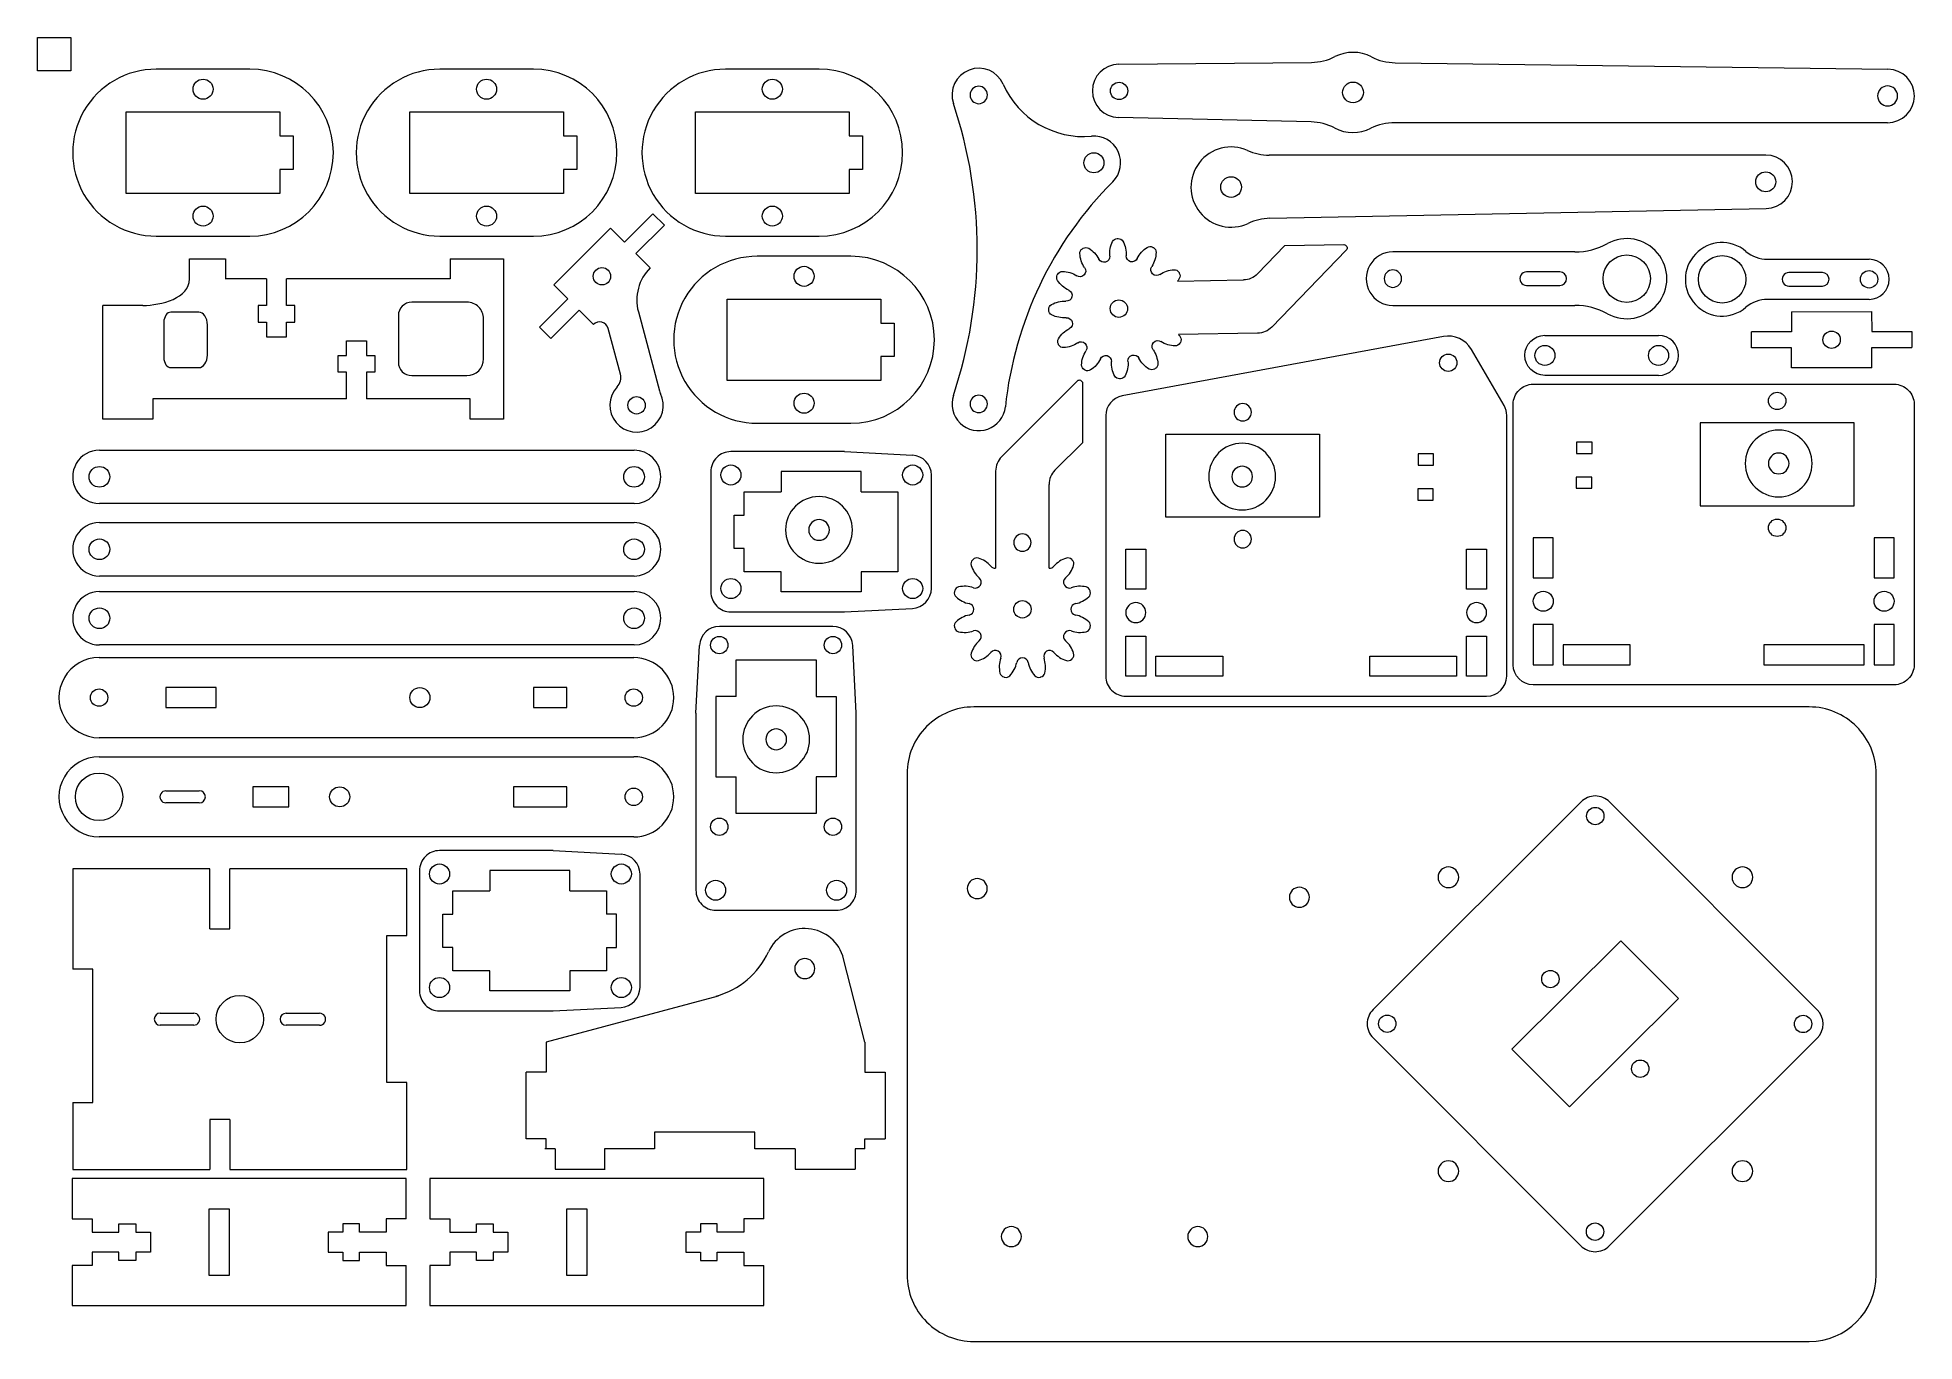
# Model space of a CAD drawing. Header units: millimetres. Extents: x -146 to 135, y -98 to 98.
import ezdxf

# ---------------------------------------------------------------- set-up
doc = ezdxf.new("R2010")
doc.units = ezdxf.units.MM
doc.header["$MEASUREMENT"] = 0
doc.layers.add('Default', color=7, linetype='Continuous')
doc.layers.add('Layer 1', color=7, linetype='Continuous')

msp = doc.modelspace()

# ---------------------------------------------------------------- linework, layer by layer
at = {"layer": 'Default', "color": 250, "lineweight": 9}
for points in [[(84.263, 35.2809), (86.5912, 35.2809), (86.5912, 36.9741), (84.263, 36.9741), (84.263, 35.2809)], [(60.5277, 33.4929), (62.8559, 33.4929), (62.8559, 35.1861), (60.5277, 35.1861), (60.5277, 33.4929)], [(84.2101, 30.0422), (86.5383, 30.0422), (86.5383, 31.7354), (84.2101, 31.7354), (84.2101, 30.0422)], [(60.4748, 28.2542), (62.803, 28.2542), (62.803, 29.9474), (60.4748, 29.9474), (60.4748, 28.2542)]]:
    msp.add_lwpolyline(points, close=True, dxfattribs=at)
for points in [[(53.5481, 94.6443), (51.8407, 95.5249), (49.8149, 95.5346), (48.0992, 94.6705)], [(-114.2817, 92.7983), (-114.2817, 92.7983), (-128.2817, 92.7983), (-128.2817, 92.7983)], [(-71.8537, 92.7983), (-71.8537, 92.7983), (-85.8537, 92.7983), (-85.8537, 92.7983)], [(-29.097, 92.7983), (-29.097, 92.7983), (-43.097, 92.7983), (-43.097, 92.7983)], [(15.7606, 93.5416), (15.7606, 93.5416), (44.577, 93.816), (44.577, 93.816)], [(44.577, 93.816), (45.801, 93.8277), (47.006, 94.12), (48.0992, 94.6705)], [(53.5481, 94.6443), (54.6503, 94.0759), (55.8697, 93.7714), (57.1098, 93.7551)], [(57.1098, 93.7551), (57.1098, 93.7551), (130.8487, 92.7854), (130.8487, 92.7854)], [(-1.5445, 90.5461), (0.7337, 85.3857), (6.049, 82.2528), (11.6672, 82.759)], [(-8.9971, 43.9455), (-4.2509, 58.1309), (-4.2509, 73.4756), (-8.9969, 87.661)], [(-132.7817, 74.1983), (-132.7817, 74.1983), (-132.7817, 86.3982), (-132.7817, 86.3982)], [(-132.7817, 86.3982), (-132.7817, 86.3982), (-109.7817, 86.3982), (-109.7817, 86.3982)], [(-109.7817, 86.3982), (-109.7817, 86.3982), (-109.7817, 82.7983), (-109.7817, 82.7983)], [(-90.3537, 74.1983), (-90.3537, 74.1983), (-90.3537, 86.3982), (-90.3537, 86.3982)], [(-90.3537, 86.3982), (-90.3537, 86.3982), (-67.3537, 86.3982), (-67.3537, 86.3982)], [(-67.3537, 86.3982), (-67.3537, 86.3982), (-67.3537, 82.7983), (-67.3537, 82.7983)], [(-47.597, 74.1983), (-47.597, 74.1983), (-47.597, 86.3982), (-47.597, 86.3982)], [(-47.597, 86.3982), (-47.597, 86.3982), (-24.597, 86.3982), (-24.597, 86.3982)], [(-24.597, 86.3982), (-24.597, 86.3982), (-24.597, 82.7983), (-24.597, 82.7983)], [(44.5183, 84.8897), (44.5183, 84.8897), (15.708, 85.5428), (15.708, 85.5428)], [(48.0289, 83.9888), (46.9431, 84.5537), (45.742, 84.8619), (44.5183, 84.8897)], [(57.0508, 84.7858), (55.8106, 84.7858), (54.5874, 84.4974), (53.4777, 83.9435)], [(130.7962, 84.7858), (130.7962, 84.7858), (57.0508, 84.7858), (57.0508, 84.7858)], [(-109.7817, 82.7983), (-109.7817, 82.7983), (-107.7816, 82.7983), (-107.7816, 82.7983)], [(-107.7816, 82.7983), (-107.7816, 82.7983), (-107.7816, 77.7983), (-107.7816, 77.7983)], [(-67.3537, 82.7983), (-67.3537, 82.7983), (-65.3536, 82.7983), (-65.3536, 82.7983)], [(-65.3536, 82.7983), (-65.3536, 82.7983), (-65.3536, 77.7983), (-65.3536, 77.7983)], [(-24.597, 82.7983), (-24.597, 82.7983), (-22.5969, 82.7983), (-22.5969, 82.7983)], [(-22.5969, 82.7983), (-22.5969, 82.7983), (-22.5969, 77.7983), (-22.5969, 77.7983)], [(48.0289, 83.9888), (49.7332, 83.1023), (51.7589, 83.0854), (53.4777, 83.9435)], [(34.9973, 80.6244), (36.0228, 80.167), (37.1332, 79.9305), (38.2561, 79.9305)], [(112.5493, 79.9305), (112.5493, 79.9305), (38.2561, 79.9305), (38.2561, 79.9305)], [(-109.7817, 77.7983), (-109.7817, 77.7983), (-109.7817, 74.1983), (-109.7817, 74.1983)], [(-107.7816, 77.7983), (-107.7816, 77.7983), (-109.7817, 77.7983), (-109.7817, 77.7983)], [(-67.3537, 77.7983), (-67.3537, 77.7983), (-67.3537, 74.1983), (-67.3537, 74.1983)], [(-65.3536, 77.7983), (-65.3536, 77.7983), (-67.3537, 77.7983), (-67.3537, 77.7983)], [(-24.597, 77.7983), (-24.597, 77.7983), (-24.597, 74.1983), (-24.597, 74.1983)], [(-22.5969, 77.7983), (-22.5969, 77.7983), (-24.597, 77.7983), (-24.597, 77.7983)], [(14.8571, 75.9493), (5.8063, 66.8826), (0.1308, 54.9916), (-1.2263, 42.2526)], [(-109.7817, 74.1983), (-109.7817, 74.1983), (-132.7817, 74.1983), (-132.7817, 74.1983)], [(-67.3537, 74.1983), (-67.3537, 74.1983), (-90.3537, 74.1983), (-90.3537, 74.1983)], [(-24.597, 74.1983), (-24.597, 74.1983), (-47.597, 74.1983), (-47.597, 74.1983)], [(38.349, 70.4719), (37.2263, 70.4499), (36.1208, 70.1917), (35.1045, 69.7142)], [(38.349, 70.4719), (38.349, 70.4719), (112.6279, 71.9313), (112.6279, 71.9313)], [(-128.2817, 67.7983), (-128.2817, 67.7983), (-114.2817, 67.7983), (-114.2817, 67.7983)], [(-85.8537, 67.7983), (-85.8537, 67.7983), (-71.8537, 67.7983), (-71.8537, 67.7983)], [(-43.097, 67.7983), (-43.097, 67.7983), (-29.097, 67.7983), (-29.097, 67.7983)], [(14.8316, 67.0043), (14.9657, 67.2652), (15.2319, 67.4318), (15.5252, 67.4383)], [(15.5252, 67.4383), (15.5702, 67.4393), (15.6152, 67.44), (15.6602, 67.4405)], [(15.6602, 67.4405), (15.9536, 67.4432), (16.2249, 67.2852), (16.3673, 67.0286)], [(-24.3464, 64.7828), (-24.3464, 64.7828), (-38.3464, 64.7828), (-38.3464, 64.7828)], [(9.924, 65.1924), (9.9098, 65.4854), (10.0571, 65.7628), (10.3079, 65.915)], [(10.6413, 63.0825), (10.2095, 63.7048), (9.961, 64.4358), (9.924, 65.1924)], [(10.3079, 65.915), (10.3463, 65.9384), (10.3849, 65.9616), (10.4237, 65.9844)], [(10.4237, 65.9844), (10.6764, 66.1335), (10.9904, 66.1323), (11.242, 65.9813)], [(11.242, 65.9813), (11.8913, 65.5914), (12.4183, 65.0271), (12.7627, 64.3525)], [(14.3978, 64.8185), (14.3349, 65.5733), (14.4852, 66.3307), (14.8316, 67.0043)], [(16.3673, 67.0286), (16.7347, 66.3663), (16.9089, 65.6141), (16.8699, 64.8576)], [(18.519, 64.4436), (18.8419, 65.1287), (19.3507, 65.7095), (19.9875, 66.1197)], [(19.9875, 66.1197), (20.2341, 66.2786), (20.5479, 66.2898), (20.8052, 66.1488)], [(21.3296, 65.3729), (21.3168, 64.6156), (21.0915, 63.8771), (20.6795, 63.2415)], [(20.8052, 66.1488), (20.8446, 66.1271), (20.884, 66.1053), (20.9232, 66.0831)], [(20.9232, 66.0831), (21.1787, 65.9389), (21.3346, 65.6663), (21.3296, 65.3729)], [(36.5077, 62.1487), (36.5077, 62.1487), (40.6126, 66.3855), (40.6126, 66.3855)], [(49.7714, 65.6769), (49.7714, 65.6769), (38.6341, 54.1814), (38.6341, 54.1814)], [(40.6126, 66.3855), (40.6126, 66.3855), (49.4043, 66.5248), (49.4043, 66.5248)], [(84.0124, 65.4312), (84.0124, 65.4312), (56.7592, 65.4312), (56.7592, 65.4312)], [(84.0124, 65.4312), (85.7059, 65.4312), (87.3718, 65.8613), (88.8536, 66.6812)], [(6.5801, 61.1695), (6.4212, 61.4161), (6.4101, 61.7299), (6.5511, 61.9871)], [(6.5511, 61.9871), (6.5727, 62.0267), (6.5946, 62.066), (6.6167, 62.1052)], [(6.6167, 62.1052), (6.761, 62.3606), (7.0336, 62.5166), (7.3269, 62.5116)], [(7.3269, 62.5116), (8.0843, 62.4987), (8.8228, 62.2734), (9.4584, 61.8615)], [(21.9005, 62.0584), (22.5228, 62.4903), (23.2538, 62.7389), (24.0104, 62.7757)], [(24.0104, 62.7757), (24.3034, 62.79), (24.5808, 62.6428), (24.7331, 62.392)], [(24.7331, 62.392), (24.7564, 62.3535), (24.7795, 62.3149), (24.8024, 62.2761)], [(24.8024, 62.2761), (24.9515, 62.0235), (24.9503, 61.7094), (24.7993, 61.4579)], [(36.5077, 62.1487), (35.9541, 61.5772), (35.1962, 61.2491), (34.4006, 61.2365)], [(81.7584, 62.4312), (81.7584, 62.4312), (76.7584, 62.4312), (76.7584, 62.4312)], [(-111.797, 61.4208), (-111.797, 61.4208), (-111.797, 57.4208), (-111.797, 57.4208)], [(-108.797, 57.4208), (-108.797, 57.4208), (-108.797, 61.4208), (-108.797, 61.4208)], [(8.2562, 59.7009), (7.571, 60.0238), (6.9903, 60.5327), (6.5801, 61.1695)], [(24.7993, 61.4579), (24.721, 61.3274), (24.6353, 61.2014), (24.5427, 61.0804)], [(24.5427, 61.0804), (24.5427, 61.0804), (34.4006, 61.2365), (34.4006, 61.2365)], [(76.7584, 60.4312), (76.7584, 60.4312), (81.7584, 60.4312), (81.7584, 60.4312)], [(-121.9032, 56.4095), (-121.9032, 56.4095), (-126.1209, 56.4095), (-126.1209, 56.4095)], [(-113.047, 57.4208), (-113.047, 57.4208), (-113.047, 54.9208), (-113.047, 54.9208)], [(-111.797, 57.4208), (-111.797, 57.4208), (-113.047, 57.4208), (-113.047, 57.4208)], [(-107.547, 57.4208), (-107.547, 57.4208), (-108.797, 57.4208), (-108.797, 57.4208)], [(-107.547, 54.9208), (-107.547, 54.9208), (-107.547, 57.4208), (-107.547, 57.4208)], [(-42.8464, 46.1827), (-42.8464, 46.1827), (-42.8464, 58.3828), (-42.8464, 58.3828)], [(-42.8464, 58.3828), (-42.8464, 58.3828), (-19.8464, 58.3828), (-19.8464, 58.3828)], [(-19.8464, 58.3828), (-19.8464, 58.3828), (-19.8464, 54.7828), (-19.8464, 54.7828)], [(5.2594, 56.8422), (5.2566, 57.1356), (5.4147, 57.4069), (5.6712, 57.5492)], [(5.2616, 56.7072), (5.2606, 56.7522), (5.2598, 56.7971), (5.2594, 56.8422)], [(5.6955, 56.0135), (5.4346, 56.1476), (5.2681, 56.4138), (5.2616, 56.7072)], [(5.6712, 57.5492), (6.3335, 57.9168), (7.0857, 58.0909), (7.8422, 58.052)], [(56.7592, 57.4312), (56.7592, 57.4312), (84.0124, 57.4312), (84.0124, 57.4312)], [(88.8536, 56.1812), (87.3718, 57.0011), (85.7059, 57.4312), (84.0124, 57.4312)], [(-127.1433, 54.9003), (-127.1433, 54.9003), (-127.1433, 49.6181), (-127.1433, 49.6181)], [(-120.6251, 49.9954), (-120.6251, 49.9954), (-120.6251, 54.523), (-120.6251, 54.523)], [(-113.047, 54.9208), (-113.047, 54.9208), (-111.797, 54.9208), (-111.797, 54.9208)], [(-111.797, 54.9208), (-111.797, 54.9208), (-111.797, 52.7208), (-111.797, 52.7208)], [(-108.797, 52.7208), (-108.797, 52.7208), (-108.797, 54.9208), (-108.797, 54.9208)], [(-108.797, 54.9208), (-108.797, 54.9208), (-107.547, 54.9208), (-107.547, 54.9208)], [(-19.8464, 54.7828), (-19.8464, 54.7828), (-17.8463, 54.7828), (-17.8463, 54.7828)], [(-17.8463, 54.7828), (-17.8463, 54.7828), (-17.8463, 49.7827), (-17.8463, 49.7827)], [(7.8814, 55.5798), (7.1266, 55.5169), (6.3692, 55.6671), (5.6955, 56.0135)], [(6.7186, 52.4238), (7.1084, 53.0733), (7.6728, 53.6003), (8.3474, 53.9447)], [(38.6341, 54.1814), (38.0805, 53.6099), (37.3226, 53.2819), (36.527, 53.2692)], [(-111.797, 52.7208), (-111.797, 52.7208), (-108.797, 52.7208), (-108.797, 52.7208)], [(-99.8001, 52.1207), (-99.8001, 52.1207), (-96.8001, 52.1207), (-96.8001, 52.1207)], [(-99.8001, 49.9207), (-99.8001, 49.9207), (-99.8001, 52.1207), (-99.8001, 52.1207)], [(-96.8001, 52.1207), (-96.8001, 52.1207), (-96.8001, 49.9207), (-96.8001, 49.9207)], [(6.7154, 51.6055), (6.5664, 51.8582), (6.5675, 52.1723), (6.7186, 52.4238)], [(6.7848, 51.4897), (6.7614, 51.5281), (6.7383, 51.5667), (6.7154, 51.6055)], [(7.5075, 51.106), (7.2144, 51.0917), (6.9371, 51.2389), (6.7848, 51.4897)], [(9.6173, 51.8233), (8.995, 51.3914), (8.2641, 51.1428), (7.5075, 51.106)], [(10.1883, 48.5089), (10.2012, 49.2662), (10.4264, 50.0046), (10.8384, 50.6402)], [(64.3213, 52.7685), (64.3213, 52.7685), (16.2508, 43.8805), (16.2508, 43.8805)], [(20.8765, 50.7991), (21.3084, 50.1769), (21.5569, 49.4459), (21.5938, 48.6893)], [(24.191, 51.3701), (23.4336, 51.383), (22.6952, 51.6083), (22.0594, 52.0202)], [(24.9012, 51.7765), (24.7568, 51.5211), (24.4843, 51.3651), (24.191, 51.3701)], [(36.527, 53.2692), (36.527, 53.2692), (24.6694, 53.0815), (24.6694, 53.0815)], [(24.6694, 53.0815), (24.7657, 52.9636), (24.8553, 52.8402), (24.9378, 52.7122)], [(24.9668, 51.8946), (24.9452, 51.855), (24.9232, 51.8157), (24.9012, 51.7765)], [(24.9378, 52.7122), (25.0967, 52.4656), (25.1078, 52.1518), (24.9668, 51.8946)], [(68.5075, 50.8442), (67.6587, 52.3055), (65.9831, 53.0759), (64.3213, 52.7685)], [(73.3904, 42.4372), (73.3904, 42.4372), (68.5075, 50.8442), (68.5075, 50.8442)], [(79.5124, 52.9381), (79.5124, 52.9381), (96.5124, 52.9381), (96.5124, 52.9381)], [(-126.1209, 48.1089), (-126.1209, 48.1089), (-121.9032, 48.1089), (-121.9032, 48.1089)], [(-121.9032, 48.1089), (-121.1973, 48.1089), (-120.6251, 48.9535), (-120.6251, 49.9954)], [(-101.0501, 49.9207), (-101.0501, 49.9207), (-99.8001, 49.9207), (-99.8001, 49.9207)], [(-101.0501, 47.4207), (-101.0501, 47.4207), (-101.0501, 49.9207), (-101.0501, 49.9207)], [(-96.8001, 49.9207), (-96.8001, 49.9207), (-95.5501, 49.9207), (-95.5501, 49.9207)], [(-95.5501, 49.9207), (-95.5501, 49.9207), (-95.5501, 47.4207), (-95.5501, 47.4207)], [(-19.8464, 49.7827), (-19.8464, 49.7827), (-19.8464, 46.1827), (-19.8464, 46.1827)], [(-17.8463, 49.7827), (-17.8463, 49.7827), (-19.8464, 49.7827), (-19.8464, 49.7827)], [(10.5946, 47.7986), (10.3392, 47.9428), (10.1833, 48.2154), (10.1883, 48.5089)], [(10.7126, 47.7329), (10.6732, 47.7546), (10.6339, 47.7764), (10.5946, 47.7986)], [(11.5304, 47.762), (11.2838, 47.6031), (10.9699, 47.5919), (10.7126, 47.7329)], [(12.9989, 49.4381), (12.6759, 48.7529), (12.1671, 48.1722), (11.5304, 47.762)], [(15.1505, 46.8531), (14.7831, 47.5154), (14.6089, 48.2677), (14.6478, 49.0241)], [(17.12, 49.0632), (17.1829, 48.3084), (17.0326, 47.551), (16.6862, 46.8774)], [(20.276, 47.9004), (19.6265, 48.2903), (19.0996, 48.8547), (18.7551, 49.5292)], [(21.0942, 47.8973), (20.8415, 47.7482), (20.5275, 47.7494), (20.276, 47.9004)], [(21.2101, 47.9667), (21.1716, 47.9433), (21.1329, 47.9201), (21.0942, 47.8973)], [(21.5938, 48.6893), (21.6081, 48.3963), (21.4608, 48.119), (21.2101, 47.9667)], [(-99.8001, 47.4207), (-99.8001, 47.4207), (-101.0501, 47.4207), (-101.0501, 47.4207)], [(-99.8001, 43.4207), (-99.8001, 43.4207), (-99.8001, 47.4207), (-99.8001, 47.4207)], [(-95.5501, 47.4207), (-95.5501, 47.4207), (-96.8001, 47.4207), (-96.8001, 47.4207)], [(-96.8001, 47.4207), (-96.8001, 47.4207), (-96.8001, 43.4207), (-96.8001, 43.4207)], [(-19.8464, 46.1827), (-19.8464, 46.1827), (-42.8464, 46.1827), (-42.8464, 46.1827)], [(9.5194, 46.0723), (9.5194, 46.0723), (-1.7984, 34.7546), (-1.7984, 34.7546)], [(10.373, 36.9259), (10.373, 36.9259), (10.373, 45.7189), (10.373, 45.7189)], [(15.8576, 46.4412), (15.5643, 46.4385), (15.293, 46.5966), (15.1505, 46.8531)], [(15.9927, 46.4434), (15.9477, 46.4424), (15.9026, 46.4417), (15.8576, 46.4412)], [(16.6862, 46.8774), (16.5521, 46.6164), (16.2859, 46.4499), (15.9927, 46.4434)], [(77.7663, 45.6303), (77.7663, 45.6303), (131.7663, 45.6303), (131.7663, 45.6303)], [(96.5124, 46.938), (96.5124, 46.938), (79.5124, 46.938), (79.5124, 46.938)], [(16.2508, 43.8805), (14.8284, 43.6175), (13.7961, 42.3769), (13.7961, 40.9304)], [(73.7963, 40.9304), (73.7963, 41.4598), (73.6562, 41.9795), (73.3904, 42.4372)], [(74.7663, 3.6303), (74.7663, 3.6303), (74.7663, 42.6303), (74.7663, 42.6303)], [(134.7663, 42.6303), (134.7663, 42.6303), (134.7663, 3.6303), (134.7663, 3.6303)], [(-38.3464, 39.7827), (-38.3464, 39.7827), (-24.3464, 39.7827), (-24.3464, 39.7827)], [(13.7963, 40.9304), (13.7963, 40.9304), (13.7963, 1.9304), (13.7963, 1.9304)], [(73.7963, 1.9304), (73.7963, 1.9304), (73.7963, 40.9304), (73.7963, 40.9304)], [(102.7663, 39.8303), (102.7663, 39.8303), (102.7663, 27.4303), (102.7663, 27.4303)], [(125.7663, 39.8303), (125.7663, 39.8303), (102.7663, 39.8303), (102.7663, 39.8303)], [(125.7663, 27.4303), (125.7663, 27.4303), (125.7663, 39.8303), (125.7663, 39.8303)], [(6.2016, 32.7546), (6.2016, 32.7546), (10.373, 36.9259), (10.373, 36.9259)], [(22.7963, 25.7304), (22.7963, 25.7304), (22.7963, 38.1304), (22.7963, 38.1304)], [(22.7963, 38.1304), (22.7963, 38.1304), (45.7963, 38.1304), (45.7963, 38.1304)], [(45.7963, 38.1304), (45.7963, 38.1304), (45.7963, 25.7304), (45.7963, 25.7304)], [(-25.2928, 35.5384), (-25.2928, 35.5384), (-42.2928, 35.5384), (-42.2928, 35.5384)], [(-25.2928, 35.5384), (-25.2928, 35.5384), (-15.1356, 35.0061), (-15.1356, 35.0061)], [(-12.2928, 32.0103), (-12.2928, 33.6061), (-13.5421, 34.9226), (-15.1356, 35.0061)], [(-1.7984, 34.7546), (-2.361, 34.192), (-2.6771, 33.4289), (-2.6771, 32.6332)], [(-45.2928, 32.5384), (-45.2928, 32.5384), (-45.2928, 14.5386), (-45.2928, 14.5386)], [(-22.7928, 32.5384), (-22.7928, 32.5384), (-34.7928, 32.5384), (-34.7928, 32.5384)], [(-34.7928, 32.5384), (-34.7928, 32.5384), (-34.7928, 29.5386), (-34.7928, 29.5386)], [(-22.7928, 29.5386), (-22.7928, 29.5386), (-22.7928, 32.5384), (-22.7928, 32.5384)], [(-12.2928, 15.0668), (-12.2928, 15.0668), (-12.2928, 32.0103), (-12.2928, 32.0103)], [(-2.677, 32.6332), (-2.677, 32.6332), (-2.677, 18.0905), (-2.677, 18.0905)], [(6.2016, 32.7546), (5.639, 32.192), (5.3229, 31.4289), (5.3229, 30.6332)], [(-40.2928, 29.5386), (-40.2928, 29.5386), (-34.7928, 29.5386), (-34.7928, 29.5386)], [(-40.2928, 26.0386), (-40.2928, 26.0386), (-40.2928, 29.5386), (-40.2928, 29.5386)], [(-22.7928, 29.5386), (-22.7928, 29.5386), (-17.2928, 29.5386), (-17.2928, 29.5386)], [(-17.2928, 29.5386), (-17.2928, 29.5386), (-17.2928, 17.5386), (-17.2928, 17.5386)], [(5.323, 18.0905), (5.323, 18.0905), (5.323, 30.6332), (5.323, 30.6332)], [(-41.7927, 21.0386), (-41.7927, 21.0386), (-41.7927, 26.0386), (-41.7927, 26.0386)], [(-41.7927, 26.0386), (-41.7927, 26.0386), (-40.2928, 26.0386), (-40.2928, 26.0386)], [(45.7963, 25.7304), (45.7963, 25.7304), (22.7963, 25.7304), (22.7963, 25.7304)], [(102.7663, 27.4303), (102.7663, 27.4303), (125.7663, 27.4303), (125.7663, 27.4303)], [(80.7663, 22.6303), (80.7663, 22.6303), (77.7663, 22.6303), (77.7663, 22.6303)], [(77.7663, 22.6303), (77.7663, 22.6303), (77.7663, 16.6303), (77.7663, 16.6303)], [(80.7663, 16.6303), (80.7663, 16.6303), (80.7663, 22.6303), (80.7663, 22.6303)], [(131.7663, 22.6303), (131.7663, 22.6303), (128.7663, 22.6303), (128.7663, 22.6303)], [(128.7663, 22.6303), (128.7663, 22.6303), (128.7663, 16.6303), (128.7663, 16.6303)], [(131.7663, 16.6303), (131.7663, 16.6303), (131.7663, 22.6303), (131.7663, 22.6303)], [(-40.2928, 21.0386), (-40.2928, 21.0386), (-41.7927, 21.0386), (-41.7927, 21.0386)], [(-40.2928, 17.5386), (-40.2928, 17.5386), (-40.2928, 21.0386), (-40.2928, 21.0386)], [(-5.2594, 19.5943), (-5.5401, 19.6795), (-5.845, 19.6042), (-6.0538, 19.3981)], [(8.6997, 19.3981), (8.4909, 19.6042), (8.186, 19.6795), (7.9053, 19.5943)], [(16.7963, 14.9304), (16.7963, 14.9304), (16.7963, 20.9304), (16.7963, 20.9304)], [(16.7963, 20.9304), (16.7963, 20.9304), (19.7963, 20.9304), (19.7963, 20.9304)], [(19.7963, 20.9304), (19.7963, 20.9304), (19.7963, 14.9304), (19.7963, 14.9304)], [(67.7963, 20.9304), (67.7963, 20.9304), (70.7963, 20.9304), (70.7963, 20.9304)], [(67.7963, 14.9304), (67.7963, 14.9304), (67.7963, 20.9304), (67.7963, 20.9304)], [(70.7963, 20.9304), (70.7963, 20.9304), (70.7963, 14.9304), (70.7963, 14.9304)], [(-34.7928, 17.5386), (-34.7928, 17.5386), (-40.2928, 17.5386), (-40.2928, 17.5386)], [(-34.7928, 14.5386), (-34.7928, 14.5386), (-34.7928, 17.5386), (-34.7928, 17.5386)], [(-17.2928, 17.5386), (-17.2928, 17.5386), (-22.7928, 17.5386), (-22.7928, 17.5386)], [(-22.7928, 17.5386), (-22.7928, 17.5386), (-22.7928, 14.5386), (-22.7928, 14.5386)], [(-6.1493, 19.3026), (-6.3554, 19.0938), (-6.4307, 18.789), (-6.3455, 18.5082)], [(-6.3455, 18.5082), (-6.1255, 17.7834), (-5.7064, 17.1349), (-5.136, 16.6366)], [(-6.0538, 19.3981), (-6.0858, 19.3665), (-6.1176, 19.3346), (-6.1493, 19.3026)], [(-3.3877, 18.3848), (-3.8861, 18.9554), (-4.5346, 19.3744), (-5.2594, 19.5943)], [(-3.3877, 18.3848), (-3.2098, 18.1813), (-2.9469, 18.0723), (-2.677, 18.0905)], [(5.3229, 18.0905), (5.5928, 18.0723), (5.8557, 18.1813), (6.0336, 18.3848)], [(7.9053, 19.5943), (7.1805, 19.3744), (6.532, 18.9554), (6.0336, 18.3848)], [(7.7819, 16.6366), (8.3523, 17.1349), (8.7714, 17.7834), (8.9914, 18.5082)], [(8.7952, 19.3026), (8.7635, 19.3346), (8.7317, 19.3665), (8.6997, 19.3981)], [(8.9914, 18.5082), (9.0766, 18.789), (9.0013, 19.0938), (8.7952, 19.3026)], [(-22.7928, 14.5386), (-22.7928, 14.5386), (-34.7928, 14.5386), (-34.7928, 14.5386)], [(-15.1356, 12.071), (-13.5421, 12.1545), (-12.2928, 13.471), (-12.2928, 15.0668)], [(-8.8365, 14.5782), (-8.9106, 14.2943), (-8.8234, 13.9927), (-8.6093, 13.7922)], [(-8.8016, 14.7086), (-8.8135, 14.6652), (-8.8252, 14.6218), (-8.8365, 14.5782)], [(-8.2117, 15.2757), (-8.4975, 15.2092), (-8.7238, 14.9915), (-8.8016, 14.7086)], [(-5.9861, 15.1642), (-6.7029, 15.409), (-7.474, 15.4476), (-8.2117, 15.2757)], [(10.8576, 15.2757), (10.1199, 15.4476), (9.3488, 15.409), (8.632, 15.1642)], [(11.4475, 14.7086), (11.3696, 14.9915), (11.1434, 15.2092), (10.8576, 15.2757)], [(11.2551, 13.7922), (11.4693, 13.9927), (11.5565, 14.2943), (11.4824, 14.5782)], [(11.4824, 14.5782), (11.4711, 14.6218), (11.4594, 14.6652), (11.4475, 14.7086)], [(19.7963, 14.9304), (19.7963, 14.9304), (16.7963, 14.9304), (16.7963, 14.9304)], [(70.7963, 14.9304), (70.7963, 14.9304), (67.7963, 14.9304), (67.7963, 14.9304)], [(77.7663, 16.6303), (77.7663, 16.6303), (80.7663, 16.6303), (80.7663, 16.6303)], [(128.7663, 16.6303), (128.7663, 16.6303), (131.7663, 16.6303), (131.7663, 16.6303)], [(-42.2928, 11.5386), (-42.2928, 11.5386), (-25.2928, 11.5386), (-25.2928, 11.5386)], [(-25.2928, 11.5386), (-25.2928, 11.5386), (-15.1356, 12.071), (-15.1356, 12.071)], [(-8.6093, 13.7922), (-8.0563, 13.2744), (-7.3692, 12.9224), (-6.626, 12.776)], [(9.2719, 12.776), (10.0151, 12.9224), (10.7022, 13.2744), (11.2551, 13.7922)], [(-43.9995, 9.371), (-45.5953, 9.371), (-46.9118, 8.1217), (-46.9953, 6.5281)], [(-27.0559, 9.371), (-27.0559, 9.371), (-43.9995, 9.371), (-43.9995, 9.371)], [(-24.0601, 6.5281), (-24.1436, 8.1217), (-25.4601, 9.371), (-27.0559, 9.371)], [(-8.6093, 10.0596), (-8.8234, 9.8591), (-8.9106, 9.5574), (-8.8365, 9.2736)], [(-8.8365, 9.2736), (-8.8252, 9.23), (-8.8135, 9.1865), (-8.8016, 9.1431)], [(-8.8016, 9.1431), (-8.7238, 8.8602), (-8.4975, 8.6426), (-8.2117, 8.576)], [(-6.626, 11.0758), (-7.3692, 10.9294), (-8.0563, 10.5773), (-8.6093, 10.0596)], [(-8.2117, 8.576), (-7.474, 8.4041), (-6.7029, 8.4428), (-5.9861, 8.6876)], [(8.632, 8.6876), (9.3488, 8.4428), (10.1199, 8.4041), (10.8576, 8.576)], [(11.2551, 10.0596), (10.7022, 10.5773), (10.0151, 10.9294), (9.2719, 11.0758)], [(10.8576, 8.576), (11.1434, 8.6426), (11.3696, 8.8602), (11.4475, 9.1431)], [(11.4824, 9.2736), (11.5565, 9.5574), (11.4693, 9.8591), (11.2551, 10.0596)], [(11.4475, 9.1431), (11.4594, 9.1865), (11.4711, 9.23), (11.4824, 9.2736)], [(80.7663, 9.6303), (80.7663, 9.6303), (77.7663, 9.6303), (77.7663, 9.6303)], [(77.7663, 9.6303), (77.7663, 9.6303), (77.7663, 3.6303), (77.7663, 3.6303)], [(80.7663, 3.6303), (80.7663, 3.6303), (80.7663, 9.6303), (80.7663, 9.6303)], [(131.7663, 9.6303), (131.7663, 9.6303), (128.7663, 9.6303), (128.7663, 9.6303)], [(128.7663, 9.6303), (128.7663, 9.6303), (128.7663, 3.6303), (128.7663, 3.6303)], [(131.7663, 3.6303), (131.7663, 3.6303), (131.7663, 9.6303), (131.7663, 9.6303)], [(-47.5276, -3.629), (-47.5276, -3.629), (-46.9953, 6.5281), (-46.9953, 6.5281)], [(-23.5277, -3.629), (-23.5277, -3.629), (-24.0601, 6.5281), (-24.0601, 6.5281)], [(-5.136, 7.2152), (-5.7064, 6.7168), (-6.1255, 6.0683), (-6.3455, 5.3435)], [(8.9914, 5.3435), (8.7714, 6.0683), (8.3523, 6.7168), (7.7819, 7.2152)], [(16.7963, 1.9304), (16.7963, 1.9304), (16.7963, 7.9304), (16.7963, 7.9304)], [(16.7963, 7.9304), (16.7963, 7.9304), (19.7963, 7.9304), (19.7963, 7.9304)], [(19.7963, 7.9304), (19.7963, 7.9304), (19.7963, 1.9304), (19.7963, 1.9304)], [(67.7963, 7.9304), (67.7963, 7.9304), (70.7963, 7.9304), (70.7963, 7.9304)], [(67.7963, 1.9304), (67.7963, 1.9304), (67.7963, 7.9304), (67.7963, 7.9304)], [(70.7963, 7.9304), (70.7963, 7.9304), (70.7963, 1.9304), (70.7963, 1.9304)], [(92.2663, 6.6303), (92.2663, 6.6303), (82.2663, 6.6303), (82.2663, 6.6303)], [(82.2663, 6.6303), (82.2663, 6.6303), (82.2663, 3.6303), (82.2663, 3.6303)], [(92.2663, 3.6303), (92.2663, 3.6303), (92.2663, 6.6303), (92.2663, 6.6303)], [(127.2663, 6.6303), (127.2663, 6.6303), (112.2663, 6.6303), (112.2663, 6.6303)], [(112.2663, 6.6303), (112.2663, 6.6303), (112.2663, 3.6303), (112.2663, 3.6303)], [(127.2663, 3.6303), (127.2663, 3.6303), (127.2663, 6.6303), (127.2663, 6.6303)], [(-41.5276, 4.371), (-41.5276, 4.371), (-29.5277, 4.371), (-29.5277, 4.371)], [(-41.5276, -1.129), (-41.5276, -1.129), (-41.5276, 4.371), (-41.5276, 4.371)], [(-29.5277, 4.371), (-29.5277, 4.371), (-29.5277, -1.129), (-29.5277, -1.129)], [(-6.3455, 5.3435), (-6.4307, 5.0628), (-6.3554, 4.7579), (-6.1493, 4.5492)], [(-6.1493, 4.5492), (-6.1176, 4.5171), (-6.0858, 4.4853), (-6.0538, 4.4537)], [(-6.0538, 4.4537), (-5.845, 4.2476), (-5.5401, 4.1723), (-5.2594, 4.2575)], [(-5.2594, 4.2575), (-4.5346, 4.4775), (-3.8861, 4.8965), (-3.3877, 5.4669)], [(-1.9153, 4.6168), (-2.1601, 3.9), (-2.1988, 3.1289), (-2.0269, 2.3912)], [(-0.5433, 1.9937), (-0.0256, 2.5466), (0.3265, 3.2337), (0.4729, 3.9769)], [(2.173, 3.9769), (2.3194, 3.2337), (2.6715, 2.5466), (3.1892, 1.9937)], [(4.6728, 2.3912), (4.8447, 3.1289), (4.806, 3.9), (4.5612, 4.6168)], [(6.0336, 5.4669), (6.532, 4.8965), (7.1805, 4.4775), (7.9053, 4.2575)], [(7.9053, 4.2575), (8.186, 4.1723), (8.4909, 4.2476), (8.6997, 4.4537)], [(8.6997, 4.4537), (8.7317, 4.4853), (8.7635, 4.5171), (8.7952, 4.5492)], [(8.7952, 4.5492), (9.0013, 4.7579), (9.0766, 5.0628), (8.9914, 5.3435)], [(21.2963, 1.9304), (21.2963, 1.9304), (21.2963, 4.9304), (21.2963, 4.9304)], [(21.2963, 4.9304), (21.2963, 4.9304), (31.2963, 4.9304), (31.2963, 4.9304)], [(31.2963, 4.9304), (31.2963, 4.9304), (31.2963, 1.9304), (31.2963, 1.9304)], [(53.2963, 4.9304), (53.2963, 4.9304), (66.2963, 4.9304), (66.2963, 4.9304)], [(53.2963, 1.9304), (53.2963, 1.9304), (53.2963, 4.9304), (53.2963, 4.9304)], [(66.2963, 4.9304), (66.2963, 4.9304), (66.2963, 1.9304), (66.2963, 1.9304)], [(77.7663, 0.6304), (76.1095, 0.6304), (74.7664, 1.9736), (74.7664, 3.6303)], [(77.7663, 3.6303), (77.7663, 3.6303), (80.7663, 3.6303), (80.7663, 3.6303)], [(82.2663, 3.6303), (82.2663, 3.6303), (92.2663, 3.6303), (92.2663, 3.6303)], [(112.2663, 3.6303), (112.2663, 3.6303), (127.2663, 3.6303), (127.2663, 3.6303)], [(128.7663, 3.6303), (128.7663, 3.6303), (131.7663, 3.6303), (131.7663, 3.6303)], [(-2.0269, 2.3912), (-1.9603, 2.1055), (-1.7427, 1.8791), (-1.4598, 1.8013)], [(-1.4598, 1.8013), (-1.4164, 1.7894), (-1.3729, 1.7778), (-1.3294, 1.7664)], [(-1.3294, 1.7664), (-1.0455, 1.6925), (-0.7438, 1.7795), (-0.5433, 1.9937)], [(3.1892, 1.9937), (3.3897, 1.7795), (3.6914, 1.6925), (3.9753, 1.7664)], [(3.9753, 1.7664), (4.0188, 1.7778), (4.0623, 1.7894), (4.1057, 1.8013)], [(4.1057, 1.8013), (4.3886, 1.8791), (4.6062, 2.1055), (4.6728, 2.3912)], [(19.7963, 1.9304), (19.7963, 1.9304), (16.7963, 1.9304), (16.7963, 1.9304)], [(31.2963, 1.9304), (31.2963, 1.9304), (21.2963, 1.9304), (21.2963, 1.9304)], [(66.2963, 1.9304), (66.2963, 1.9304), (53.2963, 1.9304), (53.2963, 1.9304)], [(70.7963, 1.9304), (70.7963, 1.9304), (67.7963, 1.9304), (67.7963, 1.9304)], [(70.7963, -1.0695), (72.4531, -1.0695), (73.7962, 0.2737), (73.7962, 1.9304)], [(131.7663, 0.6304), (131.7663, 0.6304), (77.7663, 0.6304), (77.7663, 0.6304)], [(-44.5276, -1.129), (-44.5276, -1.129), (-44.5276, -13.129), (-44.5276, -13.129)], [(-41.5276, -1.129), (-41.5276, -1.129), (-44.5276, -1.129), (-44.5276, -1.129)], [(-29.5277, -1.129), (-29.5277, -1.129), (-26.5277, -1.129), (-26.5277, -1.129)], [(-26.5277, -1.129), (-26.5277, -1.129), (-26.5277, -13.129), (-26.5277, -13.129)], [(119.0685, -2.6865), (119.0685, -2.6865), (-5.9315, -2.6865), (-5.9315, -2.6865)], [(16.7963, -1.0695), (16.7963, -1.0695), (70.7963, -1.0695), (70.7963, -1.0695)], [(-47.5276, -3.629), (-47.5276, -3.629), (-47.5276, -30.129), (-47.5276, -30.129)], [(-23.5277, -30.129), (-23.5277, -30.129), (-23.5277, -3.629), (-23.5277, -3.629)], [(-136.8368, -10.1449), (-136.8368, -10.1449), (-56.8368, -10.1449), (-56.8368, -10.1449)], [(-44.5276, -13.129), (-44.5276, -13.129), (-41.5276, -13.129), (-41.5276, -13.129)], [(-41.5276, -18.629), (-41.5276, -18.629), (-41.5276, -13.129), (-41.5276, -13.129)], [(-29.5277, -13.129), (-29.5277, -13.129), (-29.5277, -18.629), (-29.5277, -18.629)], [(-26.5277, -13.129), (-26.5277, -13.129), (-29.5277, -13.129), (-29.5277, -13.129)], [(-15.9315, -12.6865), (-15.9315, -12.6865), (-15.9315, -87.6865), (-15.9315, -87.6865)], [(129.0685, -87.6865), (129.0685, -87.6865), (129.0685, -12.6865), (129.0685, -12.6865)], [(-126.8368, -15.2449), (-126.8368, -15.2449), (-121.8368, -15.2449), (-121.8368, -15.2449)], [(-113.8369, -14.6449), (-113.8369, -14.6449), (-113.8369, -17.6449), (-113.8369, -17.6449)], [(-108.4636, -14.6449), (-108.4636, -14.6449), (-113.8369, -14.6449), (-113.8369, -14.6449)], [(-108.4636, -17.6449), (-108.4636, -17.6449), (-108.4636, -14.6449), (-108.4636, -14.6449)], [(-74.8368, -14.6449), (-74.8368, -14.6449), (-74.8368, -17.6449), (-74.8368, -17.6449)], [(-66.8368, -14.6449), (-66.8368, -14.6449), (-74.8368, -14.6449), (-74.8368, -14.6449)], [(-66.8368, -17.6449), (-66.8368, -17.6449), (-66.8368, -14.6449), (-66.8368, -14.6449)], [(-121.8368, -17.0449), (-121.8368, -17.0449), (-126.8368, -17.0449), (-126.8368, -17.0449)], [(-113.8369, -17.6449), (-113.8369, -17.6449), (-108.4636, -17.6449), (-108.4636, -17.6449)], [(-74.8368, -17.6449), (-74.8368, -17.6449), (-66.8368, -17.6449), (-66.8368, -17.6449)], [(-29.5277, -18.629), (-29.5277, -18.629), (-41.5276, -18.629), (-41.5276, -18.629)], [(53.7984, -47.9903), (53.7984, -47.9903), (84.9303, -16.8969), (84.9303, -16.8969)], [(89.1729, -16.8995), (89.1729, -16.8995), (120.2664, -48.0315), (120.2664, -48.0315)], [(-56.8368, -22.1449), (-56.8368, -22.1449), (-136.8368, -22.1449), (-136.8368, -22.1449)], [(-68.8903, -24.1967), (-68.8903, -24.1967), (-85.8903, -24.1967), (-85.8903, -24.1967)], [(-68.8903, -24.1967), (-68.8903, -24.1967), (-58.7331, -24.729), (-58.7331, -24.729)], [(-55.8903, -27.7248), (-55.8903, -26.129), (-57.1396, -24.8125), (-58.7331, -24.729)], [(-120.2814, -26.9295), (-120.2814, -26.9295), (-140.7814, -26.9295), (-140.7814, -26.9295)], [(-120.2814, -35.93), (-120.2814, -35.93), (-120.2814, -26.9295), (-120.2814, -26.9295)], [(-117.2814, -35.93), (-117.2814, -35.93), (-117.2814, -26.9295), (-117.2814, -26.9295)], [(-88.8903, -27.1967), (-88.8903, -27.1967), (-88.8903, -45.1965), (-88.8903, -45.1965)], [(-66.3903, -27.1967), (-66.3903, -27.1967), (-78.3903, -27.1967), (-78.3903, -27.1967)], [(-78.3903, -27.1967), (-78.3903, -27.1967), (-78.3903, -30.1965), (-78.3903, -30.1965)], [(-66.3903, -30.1965), (-66.3903, -30.1965), (-66.3903, -27.1967), (-66.3903, -27.1967)], [(-55.8903, -44.6683), (-55.8903, -44.6683), (-55.8903, -27.7248), (-55.8903, -27.7248)], [(-83.8903, -30.1965), (-83.8903, -30.1965), (-78.3903, -30.1965), (-78.3903, -30.1965)], [(-83.8903, -33.6965), (-83.8903, -33.6965), (-83.8903, -30.1965), (-83.8903, -30.1965)], [(-66.3903, -30.1965), (-66.3903, -30.1965), (-60.8903, -30.1965), (-60.8903, -30.1965)], [(-60.8903, -30.1965), (-60.8903, -30.1965), (-60.8903, -33.6965), (-60.8903, -33.6965)], [(-85.3902, -38.6965), (-85.3902, -38.6965), (-85.3902, -33.6965), (-85.3902, -33.6965)], [(-85.3902, -33.6965), (-85.3902, -33.6965), (-83.8903, -33.6965), (-83.8903, -33.6965)], [(-59.3903, -33.6965), (-59.3903, -33.6965), (-60.8903, -33.6965), (-60.8903, -33.6965)], [(-59.3903, -38.6965), (-59.3903, -38.6965), (-59.3903, -33.6965), (-59.3903, -33.6965)], [(-44.5276, -33.129), (-44.5276, -33.129), (-26.5277, -33.129), (-26.5277, -33.129)], [(-120.2815, -35.93), (-120.2815, -35.93), (-117.2815, -35.93), (-117.2815, -35.93)], [(-83.8903, -38.6965), (-83.8903, -38.6965), (-85.3902, -38.6965), (-85.3902, -38.6965)], [(-83.8903, -42.1965), (-83.8903, -42.1965), (-83.8903, -38.6965), (-83.8903, -38.6965)], [(-60.8903, -38.6965), (-60.8903, -38.6965), (-60.8903, -42.1965), (-60.8903, -42.1965)], [(-60.8903, -38.6965), (-60.8903, -38.6965), (-59.3903, -38.6965), (-59.3903, -38.6965)], [(74.5835, -53.943), (74.5835, -53.943), (90.8571, -37.6896), (90.8571, -37.6896)], [(90.8571, -37.6896), (90.8571, -37.6896), (99.4786, -46.3215), (99.4786, -46.3215)], [(-44.4967, -45.9678), (-41.0407, -45.0417), (-38.1782, -42.6219), (-36.6899, -39.3682)], [(-22.2336, -52.864), (-22.2336, -52.864), (-25.42, -40.3801), (-25.42, -40.3801)], [(-78.3903, -42.1965), (-78.3903, -42.1965), (-83.8903, -42.1965), (-83.8903, -42.1965)], [(-78.3903, -45.1965), (-78.3903, -45.1965), (-78.3903, -42.1965), (-78.3903, -42.1965)], [(-60.8903, -42.1965), (-60.8903, -42.1965), (-66.3903, -42.1965), (-66.3903, -42.1965)], [(-66.3903, -42.1965), (-66.3903, -42.1965), (-66.3903, -45.1965), (-66.3903, -45.1965)], [(-58.7331, -47.6641), (-57.1396, -47.5806), (-55.8903, -46.2641), (-55.8903, -44.6683)], [(-66.3903, -45.1965), (-66.3903, -45.1965), (-78.3903, -45.1965), (-78.3903, -45.1965)], [(-44.1967, -45.9678), (-44.1967, -45.9678), (-69.9336, -52.864), (-69.9336, -52.864)], [(-68.8903, -48.1965), (-68.8903, -48.1965), (-58.7331, -47.6641), (-58.7331, -47.6641)], [(99.4786, -46.3215), (99.4786, -46.3215), (83.2051, -62.5749), (83.2051, -62.5749)], [(-127.6814, -48.5296), (-127.6814, -48.5296), (-122.6814, -48.5296), (-122.6814, -48.5296)], [(-122.6814, -50.3296), (-122.6814, -50.3296), (-127.6814, -50.3296), (-127.6814, -50.3296)], [(-108.8441, -48.5429), (-108.8441, -48.5429), (-103.8441, -48.5429), (-103.8441, -48.5429)], [(-103.8441, -50.3429), (-103.8441, -50.3429), (-108.8441, -50.3429), (-108.8441, -50.3429)], [(-85.8903, -48.1965), (-85.8903, -48.1965), (-68.8903, -48.1965), (-68.8903, -48.1965)], [(120.2638, -52.2741), (121.4362, -51.1031), (121.4372, -49.2037), (120.2664, -48.0315)], [(-69.9336, -52.864), (-69.9336, -52.864), (-69.9336, -57.364), (-69.9336, -57.364)], [(-22.2336, -52.864), (-22.2336, -52.864), (-22.2336, -57.364), (-22.2336, -57.364)], [(84.8892, -83.3649), (84.8892, -83.3649), (53.7957, -52.233), (53.7957, -52.233)], [(120.2638, -52.2741), (120.2638, -52.2741), (89.1319, -83.3675), (89.1319, -83.3675)], [(83.2051, -62.5749), (83.2051, -62.5749), (74.5835, -53.943), (74.5835, -53.943)], [(-69.9336, -57.364), (-69.9336, -57.364), (-72.9336, -57.364), (-72.9336, -57.364)], [(-72.9336, -67.364), (-72.9336, -67.364), (-72.9336, -57.364), (-72.9336, -57.364)], [(-22.2336, -57.364), (-22.2336, -57.364), (-19.2336, -57.364), (-19.2336, -57.364)], [(-19.2336, -57.364), (-19.2336, -57.364), (-19.2336, -67.364), (-19.2336, -67.364)], [(-120.2816, -64.4294), (-120.2816, -64.4294), (-120.2816, -71.9295), (-120.2816, -71.9295)], [(-117.2816, -64.4294), (-117.2816, -64.4294), (-120.2816, -64.4294), (-120.2816, -64.4294)], [(-117.2816, -64.4294), (-117.2816, -64.4294), (-117.2816, -71.9295), (-117.2816, -71.9295)], [(-69.9336, -67.364), (-69.9336, -67.364), (-72.9336, -67.364), (-72.9336, -67.364)], [(-69.9336, -68.864), (-69.9336, -68.864), (-69.9336, -67.364), (-69.9336, -67.364)], [(-38.7336, -66.3638), (-38.7336, -66.3638), (-53.7336, -66.3638), (-53.7336, -66.3638)], [(-53.7336, -66.3638), (-53.7336, -66.3638), (-53.7336, -68.8638), (-53.7336, -68.8638)], [(-38.7336, -68.8638), (-38.7336, -68.8638), (-38.7336, -66.3638), (-38.7336, -66.3638)], [(-22.2336, -67.364), (-22.2336, -67.364), (-19.2336, -67.364), (-19.2336, -67.364)], [(-22.2336, -68.864), (-22.2336, -68.864), (-22.2336, -67.364), (-22.2336, -67.364)], [(-68.6121, -68.864), (-68.6121, -68.864), (-70.1336, -68.864), (-70.1336, -68.864)], [(-68.6121, -68.864), (-68.6121, -68.864), (-68.6121, -71.864), (-68.6121, -71.864)], [(-58.7336, -68.864), (-58.7336, -68.864), (-61.2121, -68.864), (-61.2121, -68.864)], [(-61.2121, -68.864), (-61.2121, -68.864), (-61.2121, -71.864), (-61.2121, -71.864)], [(-53.7336, -68.8638), (-53.7336, -68.8638), (-58.7336, -68.8638), (-58.7336, -68.8638)], [(-32.6945, -68.8638), (-32.6945, -68.8638), (-38.7336, -68.8638), (-38.7336, -68.8638)], [(-32.6945, -68.8638), (-32.6945, -68.8638), (-32.6945, -71.864), (-32.6945, -71.864)], [(-22.2336, -68.864), (-22.2336, -68.864), (-23.6942, -68.864), (-23.6942, -68.864)], [(-23.6942, -68.864), (-23.6942, -68.864), (-23.6942, -71.864), (-23.6942, -71.864)], [(-140.7814, -71.9295), (-140.7814, -71.9295), (-120.2816, -71.9295), (-120.2816, -71.9295)], [(-68.6121, -71.864), (-68.6121, -71.864), (-61.1121, -71.864), (-61.1121, -71.864)], [(-32.6945, -71.864), (-32.6945, -71.864), (-23.6942, -71.864), (-23.6942, -71.864)], [(-90.8625, -73.3077), (-90.8625, -73.3077), (-140.8625, -73.3077), (-140.8625, -73.3077)], [(-140.8625, -73.3077), (-140.8625, -73.3077), (-140.8625, -79.3077), (-140.8625, -79.3077)], [(-90.8625, -79.3077), (-90.8625, -79.3077), (-90.8625, -73.3077), (-90.8625, -73.3077)], [(-37.3489, -73.3077), (-37.3489, -73.3077), (-87.3489, -73.3077), (-87.3489, -73.3077)], [(-87.3489, -73.3077), (-87.3489, -73.3077), (-87.3489, -79.3077), (-87.3489, -79.3077)], [(-37.3489, -79.3077), (-37.3489, -79.3077), (-37.3489, -73.3077), (-37.3489, -73.3077)], [(-120.3625, -87.8076), (-120.3625, -87.8076), (-120.3625, -77.8077), (-120.3625, -77.8077)], [(-120.3625, -77.8077), (-120.3625, -77.8077), (-117.3625, -77.8077), (-117.3625, -77.8077)], [(-117.3625, -77.8077), (-117.3625, -77.8077), (-117.3625, -87.8076), (-117.3625, -87.8076)], [(-66.8489, -87.8077), (-66.8489, -87.8077), (-66.8489, -77.8077), (-66.8489, -77.8077)], [(-66.8489, -77.8077), (-66.8489, -77.8077), (-63.8489, -77.8077), (-63.8489, -77.8077)], [(-63.8489, -77.8077), (-63.8489, -77.8077), (-63.8489, -87.8077), (-63.8489, -87.8077)], [(-140.8625, -79.3077), (-140.8625, -79.3077), (-137.8625, -79.3077), (-137.8625, -79.3077)], [(-137.8625, -79.3077), (-137.8625, -79.3077), (-137.8625, -81.3077), (-137.8625, -81.3077)], [(-137.8625, -81.3077), (-137.8625, -81.3077), (-133.8625, -81.3077), (-133.8625, -81.3077)], [(-133.8625, -80.0577), (-133.8625, -80.0577), (-131.3625, -80.0577), (-131.3625, -80.0577)], [(-133.8625, -81.3077), (-133.8625, -81.3077), (-133.8625, -80.0577), (-133.8625, -80.0577)], [(-131.3625, -80.0577), (-131.3625, -80.0577), (-131.3625, -81.3077), (-131.3625, -81.3077)], [(-131.3625, -81.3077), (-131.3625, -81.3077), (-129.1625, -81.3077), (-129.1625, -81.3077)], [(-129.1625, -81.3077), (-129.1625, -81.3077), (-129.1625, -84.3077), (-129.1625, -84.3077)], [(-102.5625, -81.3077), (-102.5625, -81.3077), (-102.5625, -84.3077), (-102.5625, -84.3077)], [(-100.3625, -81.3077), (-100.3625, -81.3077), (-102.5625, -81.3077), (-102.5625, -81.3077)], [(-100.3625, -80.0577), (-100.3625, -80.0577), (-100.3625, -81.3077), (-100.3625, -81.3077)], [(-97.8625, -80.0577), (-97.8625, -80.0577), (-100.3625, -80.0577), (-100.3625, -80.0577)], [(-97.8625, -81.3077), (-97.8625, -81.3077), (-97.8625, -80.0577), (-97.8625, -80.0577)], [(-93.8625, -81.3077), (-93.8625, -81.3077), (-97.8625, -81.3077), (-97.8625, -81.3077)], [(-93.8625, -79.3077), (-93.8625, -79.3077), (-93.8625, -81.3077), (-93.8625, -81.3077)], [(-90.8625, -79.3077), (-90.8625, -79.3077), (-93.8625, -79.3077), (-93.8625, -79.3077)], [(-87.3489, -79.3077), (-87.3489, -79.3077), (-84.3489, -79.3077), (-84.3489, -79.3077)], [(-84.3489, -79.3077), (-84.3489, -79.3077), (-84.3489, -81.3077), (-84.3489, -81.3077)], [(-84.3489, -81.3077), (-84.3489, -81.3077), (-80.3489, -81.3077), (-80.3489, -81.3077)], [(-80.3489, -80.0577), (-80.3489, -80.0577), (-77.8489, -80.0577), (-77.8489, -80.0577)], [(-80.3489, -81.3077), (-80.3489, -81.3077), (-80.3489, -80.0577), (-80.3489, -80.0577)], [(-77.8489, -80.0577), (-77.8489, -80.0577), (-77.8489, -81.3077), (-77.8489, -81.3077)], [(-77.8489, -81.3077), (-77.8489, -81.3077), (-75.6489, -81.3077), (-75.6489, -81.3077)], [(-75.6489, -81.3077), (-75.6489, -81.3077), (-75.6489, -84.3077), (-75.6489, -84.3077)], [(-49.0489, -81.3077), (-49.0489, -81.3077), (-49.0489, -84.3077), (-49.0489, -84.3077)], [(-46.8489, -81.3077), (-46.8489, -81.3077), (-49.0489, -81.3077), (-49.0489, -81.3077)], [(-46.8489, -80.0577), (-46.8489, -80.0577), (-46.8489, -81.3077), (-46.8489, -81.3077)], [(-44.3489, -80.0577), (-44.3489, -80.0577), (-46.8489, -80.0577), (-46.8489, -80.0577)], [(-44.3489, -81.3077), (-44.3489, -81.3077), (-44.3489, -80.0577), (-44.3489, -80.0577)], [(-40.3489, -81.3077), (-40.3489, -81.3077), (-44.3489, -81.3077), (-44.3489, -81.3077)], [(-40.3489, -79.3077), (-40.3489, -79.3077), (-40.3489, -81.3077), (-40.3489, -81.3077)], [(-37.3489, -79.3077), (-37.3489, -79.3077), (-40.3489, -79.3077), (-40.3489, -79.3077)], [(-140.8625, -86.3077), (-140.8625, -86.3077), (-140.8625, -92.3077), (-140.8625, -92.3077)], [(-137.8625, -86.3077), (-137.8625, -86.3077), (-140.8625, -86.3077), (-140.8625, -86.3077)], [(-137.8625, -84.3077), (-137.8625, -84.3077), (-137.8625, -86.3077), (-137.8625, -86.3077)], [(-133.8625, -84.3077), (-133.8625, -84.3077), (-137.8625, -84.3077), (-137.8625, -84.3077)], [(-133.8625, -85.5577), (-133.8625, -85.5577), (-133.8625, -84.3077), (-133.8625, -84.3077)], [(-131.3625, -85.5577), (-131.3625, -85.5577), (-133.8625, -85.5577), (-133.8625, -85.5577)], [(-129.1625, -84.3077), (-129.1625, -84.3077), (-131.3625, -84.3077), (-131.3625, -84.3077)], [(-131.3625, -84.3077), (-131.3625, -84.3077), (-131.3625, -85.5577), (-131.3625, -85.5577)], [(-102.5625, -84.3077), (-102.5625, -84.3077), (-100.3625, -84.3077), (-100.3625, -84.3077)], [(-100.3625, -84.3077), (-100.3625, -84.3077), (-100.3625, -85.5577), (-100.3625, -85.5577)], [(-100.3625, -85.5577), (-100.3625, -85.5577), (-97.8625, -85.5577), (-97.8625, -85.5577)], [(-97.8625, -85.5577), (-97.8625, -85.5577), (-97.8625, -84.3077), (-97.8625, -84.3077)], [(-97.8625, -84.3077), (-97.8625, -84.3077), (-93.8625, -84.3077), (-93.8625, -84.3077)], [(-93.8625, -84.3077), (-93.8625, -84.3077), (-93.8625, -86.3077), (-93.8625, -86.3077)], [(-93.8625, -86.3077), (-93.8625, -86.3077), (-90.8625, -86.3077), (-90.8625, -86.3077)], [(-90.8625, -92.3077), (-90.8625, -92.3077), (-90.8625, -86.3077), (-90.8625, -86.3077)], [(-87.3489, -86.3077), (-87.3489, -86.3077), (-87.3489, -92.3077), (-87.3489, -92.3077)], [(-84.3489, -86.3077), (-84.3489, -86.3077), (-87.3489, -86.3077), (-87.3489, -86.3077)], [(-84.3489, -84.3077), (-84.3489, -84.3077), (-84.3489, -86.3077), (-84.3489, -86.3077)], [(-80.3489, -84.3077), (-80.3489, -84.3077), (-84.3489, -84.3077), (-84.3489, -84.3077)], [(-80.3489, -85.5577), (-80.3489, -85.5577), (-80.3489, -84.3077), (-80.3489, -84.3077)], [(-77.8489, -85.5577), (-77.8489, -85.5577), (-80.3489, -85.5577), (-80.3489, -85.5577)], [(-75.6489, -84.3077), (-75.6489, -84.3077), (-77.8489, -84.3077), (-77.8489, -84.3077)], [(-77.8489, -84.3077), (-77.8489, -84.3077), (-77.8489, -85.5577), (-77.8489, -85.5577)], [(-49.0489, -84.3077), (-49.0489, -84.3077), (-46.8489, -84.3077), (-46.8489, -84.3077)], [(-46.8489, -84.3077), (-46.8489, -84.3077), (-46.8489, -85.5577), (-46.8489, -85.5577)], [(-46.8489, -85.5577), (-46.8489, -85.5577), (-44.3489, -85.5577), (-44.3489, -85.5577)], [(-44.3489, -85.5577), (-44.3489, -85.5577), (-44.3489, -84.3077), (-44.3489, -84.3077)], [(-44.3489, -84.3077), (-44.3489, -84.3077), (-40.3489, -84.3077), (-40.3489, -84.3077)], [(-40.3489, -84.3077), (-40.3489, -84.3077), (-40.3489, -86.3077), (-40.3489, -86.3077)], [(-40.3489, -86.3077), (-40.3489, -86.3077), (-37.3489, -86.3077), (-37.3489, -86.3077)], [(-37.3489, -92.3077), (-37.3489, -92.3077), (-37.3489, -86.3077), (-37.3489, -86.3077)], [(-117.3625, -87.8076), (-117.3625, -87.8076), (-120.3625, -87.8076), (-120.3625, -87.8076)], [(-63.8489, -87.8077), (-63.8489, -87.8077), (-66.8489, -87.8077), (-66.8489, -87.8077)], [(119.0685, -97.6865), (124.5913, -97.6865), (129.0684, -93.2093), (129.0684, -87.6865)], [(-140.8625, -92.3077), (-140.8625, -92.3077), (-90.8625, -92.3077), (-90.8625, -92.3077)], [(-87.3489, -92.3077), (-87.3489, -92.3077), (-37.3489, -92.3077), (-37.3489, -92.3077)], [(-5.9315, -97.6865), (-5.9315, -97.6865), (119.0685, -97.6865), (119.0685, -97.6865)]]:
    msp.add_open_spline(points, degree=3, dxfattribs=at)
for points, knots in [([(-128.2817, 92.7983), (-132.7475, 92.7983), (-136.8741, 90.4159), (-139.107, 86.5483), (-139.107, 86.5483), (-141.3398, 82.6808), (-141.3398, 77.9159), (-139.107, 74.0483), (-139.107, 74.0483), (-136.8741, 70.1808), (-132.7475, 67.7983), (-128.2817, 67.7983)], [0, 0, 0, 0, 0.25, 0.25, 0.25, 0.25, 0.5, 0.5, 0.5, 0.5, 1, 1, 1, 1]), ([(-114.2817, 67.7983), (-107.3781, 67.7983), (-101.7817, 73.3948), (-101.7817, 80.2983), (-101.7817, 80.2983), (-101.7816, 87.2019), (-107.378, 92.7983), (-114.2816, 92.7983)], [0, 0, 0, 0, 0.33333333, 0.33333333, 0.33333333, 0.33333333, 1, 1, 1, 1]), ([(-85.8537, 92.7983), (-90.3195, 92.7983), (-94.4461, 90.4159), (-96.679, 86.5483), (-96.679, 86.5483), (-98.9118, 82.6808), (-98.9118, 77.9159), (-96.679, 74.0483), (-96.679, 74.0483), (-94.4461, 70.1808), (-90.3195, 67.7983), (-85.8537, 67.7983)], [0, 0, 0, 0, 0.25, 0.25, 0.25, 0.25, 0.5, 0.5, 0.5, 0.5, 1, 1, 1, 1]), ([(-71.8537, 67.7983), (-64.9501, 67.7983), (-59.3537, 73.3948), (-59.3537, 80.2983), (-59.3537, 80.2983), (-59.3536, 87.2019), (-64.95, 92.7983), (-71.8536, 92.7983)], [0, 0, 0, 0, 0.33333333, 0.33333333, 0.33333333, 0.33333333, 1, 1, 1, 1]), ([(-43.097, 92.7983), (-47.5628, 92.7983), (-51.6894, 90.4159), (-53.9223, 86.5483), (-53.9223, 86.5483), (-56.1551, 82.6808), (-56.1551, 77.9159), (-53.9223, 74.0483), (-53.9223, 74.0483), (-51.6894, 70.1808), (-47.5628, 67.7983), (-43.097, 67.7983)], [0, 0, 0, 0, 0.25, 0.25, 0.25, 0.25, 0.5, 0.5, 0.5, 0.5, 1, 1, 1, 1]), ([(-29.097, 67.7983), (-22.1934, 67.7983), (-16.597, 73.3948), (-16.597, 80.2983), (-16.597, 80.2983), (-16.5969, 87.2019), (-22.1933, 92.7983), (-29.0969, 92.7983)], [0, 0, 0, 0, 0.33333333, 0.33333333, 0.33333333, 0.33333333, 1, 1, 1, 1]), ([(-1.5445, 90.5461), (-2.4076, 92.501), (-4.6548, 93.4322), (-6.6476, 92.6609), (-6.6476, 92.6609), (-8.6406, 91.8895), (-9.6751, 89.6879), (-8.9971, 87.6614)], [0, 0, 0, 0, 0.33333333, 0.33333333, 0.33333333, 0.33333333, 1, 1, 1, 1]), ([(15.7606, 93.5416), (13.5766, 93.5209), (11.8131, 91.7522), (11.7987, 89.5682), (11.7987, 89.5682), (11.7844, 87.3842), (13.5245, 85.5924), (15.708, 85.5428)], [0, 0, 0, 0, 0.33333333, 0.33333333, 0.33333333, 0.33333333, 1, 1, 1, 1]), ([(130.7962, 84.7858), (132.995, 84.7858), (134.7816, 86.5606), (134.7961, 88.7593), (134.7961, 88.7593), (134.8105, 90.9583), (133.0475, 92.7565), (130.8488, 92.7854)], [0, 0, 0, 0, 0.33333333, 0.33333333, 0.33333333, 0.33333333, 1, 1, 1, 1]), ([(-119.7817, 89.7982), (-119.7817, 90.6268), (-120.4532, 91.2983), (-121.2816, 91.2983), (-121.2816, 91.2983), (-122.1101, 91.2983), (-122.7816, 90.6268), (-122.7816, 89.7984), (-122.7816, 89.7984), (-122.7817, 88.9699), (-122.1101, 88.2984), (-121.2817, 88.2983), (-121.2817, 88.2983), (-120.4532, 88.2983), (-119.7817, 88.9699), (-119.7817, 89.7982)], [0, 0, 0, 0, 0.2, 0.2, 0.2, 0.2, 0.4, 0.4, 0.4, 0.4, 0.6, 0.6, 0.6, 0.6, 1, 1, 1, 1]), ([(-77.3537, 89.7982), (-77.3537, 90.6268), (-78.0252, 91.2983), (-78.8536, 91.2983), (-78.8536, 91.2983), (-79.6821, 91.2983), (-80.3536, 90.6268), (-80.3536, 89.7984), (-80.3536, 89.7984), (-80.3537, 88.9699), (-79.6821, 88.2984), (-78.8537, 88.2983), (-78.8537, 88.2983), (-78.0252, 88.2983), (-77.3537, 88.9699), (-77.3537, 89.7982)], [0, 0, 0, 0, 0.2, 0.2, 0.2, 0.2, 0.4, 0.4, 0.4, 0.4, 0.6, 0.6, 0.6, 0.6, 1, 1, 1, 1]), ([(-34.597, 89.7982), (-34.597, 90.6268), (-35.2685, 91.2983), (-36.0969, 91.2983), (-36.0969, 91.2983), (-36.9254, 91.2983), (-37.5969, 90.6268), (-37.5969, 89.7984), (-37.5969, 89.7984), (-37.597, 88.9699), (-36.9254, 88.2984), (-36.097, 88.2983), (-36.097, 88.2983), (-35.2685, 88.2983), (-34.597, 88.9699), (-34.597, 89.7982)], [0, 0, 0, 0, 0.2, 0.2, 0.2, 0.2, 0.4, 0.4, 0.4, 0.4, 0.6, 0.6, 0.6, 0.6, 1, 1, 1, 1]), ([(-3.9037, 88.9305), (-3.9037, 89.6485), (-4.4858, 90.2304), (-5.2037, 90.2304), (-5.2037, 90.2304), (-5.9217, 90.2306), (-6.5037, 89.6485), (-6.5037, 88.9306), (-6.5037, 88.9306), (-6.5038, 88.2126), (-5.9217, 87.6305), (-5.2038, 87.6305), (-5.2038, 87.6305), (-4.4858, 87.6305), (-3.9038, 88.2126), (-3.9038, 88.9305)], [0, 0, 0, 0, 0.2, 0.2, 0.2, 0.2, 0.4, 0.4, 0.4, 0.4, 0.6, 0.6, 0.6, 0.6, 1, 1, 1, 1]), ([(17.0986, 89.5419), (17.0986, 90.2598), (16.5166, 90.8419), (15.7986, 90.8419), (15.7986, 90.8419), (15.0807, 90.8419), (14.4986, 90.2598), (14.4986, 89.5419), (14.4986, 89.5419), (14.4986, 88.8239), (15.0807, 88.2418), (15.7986, 88.2418), (15.7986, 88.2418), (16.5166, 88.2418), (17.0986, 88.8239), (17.0986, 89.5419)], [0, 0, 0, 0, 0.2, 0.2, 0.2, 0.2, 0.4, 0.4, 0.4, 0.4, 0.6, 0.6, 0.6, 0.6, 1, 1, 1, 1]), ([(52.3479, 89.3116), (52.3479, 90.1678), (51.6539, 90.8617), (50.7979, 90.8617), (50.7979, 90.8617), (49.9418, 90.8618), (49.2479, 90.1678), (49.2479, 89.3118), (49.2479, 89.3118), (49.2479, 88.4557), (49.9418, 87.7618), (50.7979, 87.7617), (50.7979, 87.7617), (51.6539, 87.7617), (52.3479, 88.4557), (52.3479, 89.3116)], [0, 0, 0, 0, 0.2, 0.2, 0.2, 0.2, 0.4, 0.4, 0.4, 0.4, 0.6, 0.6, 0.6, 0.6, 1, 1, 1, 1]), ([(132.2962, 88.7858), (132.2962, 89.6142), (131.6246, 90.2857), (130.7962, 90.2857), (130.7962, 90.2857), (129.9677, 90.2857), (129.2962, 89.6142), (129.2962, 88.7858), (129.2962, 88.7858), (129.2961, 87.9573), (129.9677, 87.2858), (130.7961, 87.2858), (130.7961, 87.2858), (131.6246, 87.2858), (132.2961, 87.9573), (132.2961, 88.7856)], [0, 0, 0, 0, 0.2, 0.2, 0.2, 0.2, 0.4, 0.4, 0.4, 0.4, 0.6, 0.6, 0.6, 0.6, 1, 1, 1, 1]), ([(14.8571, 75.9493), (16.046, 77.1403), (16.3623, 78.948), (15.6484, 80.472), (15.6484, 80.472), (14.9346, 81.996), (13.3432, 82.9101), (11.6672, 82.759)], [0, 0, 0, 0, 0.33333333, 0.33333333, 0.33333333, 0.33333333, 1, 1, 1, 1]), ([(34.9973, 80.6244), (32.4673, 81.7529), (29.4936, 81.0025), (27.8018, 78.8087), (27.8018, 78.8087), (26.1101, 76.615), (26.1402, 73.5482), (27.8747, 71.3881), (27.8747, 71.3881), (29.6092, 69.228), (32.5971, 68.5363), (35.1045, 69.7142)], [0, 0, 0, 0, 0.25, 0.25, 0.25, 0.25, 0.5, 0.5, 0.5, 0.5, 1, 1, 1, 1]), ([(13.5262, 78.7753), (13.5262, 79.6037), (12.8545, 80.2753), (12.0261, 80.2753), (12.0261, 80.2753), (11.1977, 80.2753), (10.5262, 79.6037), (10.5262, 78.7753), (10.5262, 78.7753), (10.5262, 77.9467), (11.1977, 77.2753), (12.0261, 77.2753), (12.0261, 77.2753), (12.8545, 77.2753), (13.5262, 77.9467), (13.5262, 78.7753)], [0, 0, 0, 0, 0.2, 0.2, 0.2, 0.2, 0.4, 0.4, 0.4, 0.4, 0.6, 0.6, 0.6, 0.6, 1, 1, 1, 1]), ([(112.6279, 71.9313), (114.8213, 71.9744), (116.5706, 73.7761), (116.5491, 75.9698), (116.5491, 75.9698), (116.5276, 78.1635), (114.7431, 79.9305), (112.5493, 79.9305)], [0, 0, 0, 0, 0.33333333, 0.33333333, 0.33333333, 0.33333333, 1, 1, 1, 1]), ([(34.1032, 75.1448), (34.1032, 76.0008), (33.4092, 76.6948), (32.5532, 76.6948), (32.5532, 76.6948), (31.6971, 76.6948), (31.0032, 76.0008), (31.0032, 75.1448), (31.0032, 75.1448), (31.0032, 74.2887), (31.6971, 73.5948), (32.5532, 73.5948), (32.5532, 73.5948), (33.4092, 73.5948), (34.1032, 74.2887), (34.1032, 75.1448)], [0, 0, 0, 0, 0.2, 0.2, 0.2, 0.2, 0.4, 0.4, 0.4, 0.4, 0.6, 0.6, 0.6, 0.6, 1, 1, 1, 1]), ([(114.0493, 75.9305), (114.0493, 76.759), (113.3778, 77.4305), (112.5493, 77.4305), (112.5493, 77.4305), (111.7208, 77.4306), (111.0493, 76.759), (111.0493, 75.9306), (111.0493, 75.9306), (111.0493, 75.1022), (111.7208, 74.4306), (112.5493, 74.4305), (112.5493, 74.4305), (113.3778, 74.4305), (114.0493, 75.1022), (114.0493, 75.9305)], [0, 0, 0, 0, 0.2, 0.2, 0.2, 0.2, 0.4, 0.4, 0.4, 0.4, 0.6, 0.6, 0.6, 0.6, 1, 1, 1, 1]), ([(-119.7817, 70.7983), (-119.7817, 71.6268), (-120.4532, 72.2983), (-121.2816, 72.2983), (-121.2816, 72.2983), (-122.1101, 72.2984), (-122.7816, 71.6268), (-122.7816, 70.7984), (-122.7816, 70.7984), (-122.7817, 69.9699), (-122.1101, 69.2984), (-121.2817, 69.2983), (-121.2817, 69.2983), (-120.4532, 69.2983), (-119.7817, 69.9699), (-119.7817, 70.7983)], [0, 0, 0, 0, 0.2, 0.2, 0.2, 0.2, 0.4, 0.4, 0.4, 0.4, 0.6, 0.6, 0.6, 0.6, 1, 1, 1, 1]), ([(-77.3537, 70.7983), (-77.3537, 71.6268), (-78.0252, 72.2983), (-78.8536, 72.2983), (-78.8536, 72.2983), (-79.6821, 72.2984), (-80.3536, 71.6268), (-80.3536, 70.7984), (-80.3536, 70.7984), (-80.3537, 69.9699), (-79.6821, 69.2984), (-78.8537, 69.2983), (-78.8537, 69.2983), (-78.0252, 69.2983), (-77.3537, 69.9699), (-77.3537, 70.7983)], [0, 0, 0, 0, 0.2, 0.2, 0.2, 0.2, 0.4, 0.4, 0.4, 0.4, 0.6, 0.6, 0.6, 0.6, 1, 1, 1, 1]), ([(-34.597, 70.7983), (-34.597, 71.6268), (-35.2685, 72.2983), (-36.0969, 72.2983), (-36.0969, 72.2983), (-36.9254, 72.2984), (-37.5969, 71.6268), (-37.5969, 70.7984), (-37.5969, 70.7984), (-37.597, 69.9699), (-36.9254, 69.2984), (-36.097, 69.2983), (-36.097, 69.2983), (-35.2685, 69.2983), (-34.597, 69.9699), (-34.597, 70.7983)], [0, 0, 0, 0, 0.2, 0.2, 0.2, 0.2, 0.4, 0.4, 0.4, 0.4, 0.6, 0.6, 0.6, 0.6, 1, 1, 1, 1]), ([(88.8536, 56.1812), (91.3773, 54.7849), (94.5375, 55.3818), (96.378, 57.6025), (96.378, 57.6025), (98.2185, 59.8232), (98.2185, 63.0392), (96.378, 65.2599), (96.378, 65.2599), (94.5375, 67.4806), (91.3774, 68.0775), (88.8536, 66.6812)], [0, 0, 0, 0, 0.25, 0.25, 0.25, 0.25, 0.5, 0.5, 0.5, 0.5, 1, 1, 1, 1]), ([(-38.3464, 64.7828), (-42.8122, 64.7828), (-46.9388, 62.4004), (-49.1717, 58.5328), (-49.1717, 58.5328), (-51.4045, 54.6653), (-51.4045, 49.9004), (-49.1717, 46.0327), (-49.1717, 46.0327), (-46.9388, 42.1653), (-42.8122, 39.7827), (-38.3464, 39.7827)], [0, 0, 0, 0, 0.25, 0.25, 0.25, 0.25, 0.5, 0.5, 0.5, 0.5, 1, 1, 1, 1]), ([(-24.3464, 39.7827), (-17.4428, 39.7827), (-11.8464, 45.3792), (-11.8464, 52.2827), (-11.8464, 52.2827), (-11.8463, 59.1864), (-17.4427, 64.7828), (-24.3463, 64.7828)], [0, 0, 0, 0, 0.33333333, 0.33333333, 0.33333333, 0.33333333, 1, 1, 1, 1]), ([(14.3978, 64.8185), (14.4322, 64.4059), (14.17, 64.0267), (13.7718, 63.9133), (13.7718, 63.9133), (13.3737, 63.7998), (12.951, 63.9838), (12.7627, 64.3525)], [0, 0, 0, 0, 0.33333333, 0.33333333, 0.33333333, 0.33333333, 1, 1, 1, 1]), ([(18.519, 64.4436), (18.3425, 64.0691), (17.9257, 63.8719), (17.5242, 63.9727), (17.5242, 63.9727), (17.1227, 64.0735), (16.8487, 64.4442), (16.8699, 64.8576)], [0, 0, 0, 0, 0.33333333, 0.33333333, 0.33333333, 0.33333333, 1, 1, 1, 1]), ([(49.4043, 66.5248), (49.6066, 66.528), (49.7907, 66.4091), (49.8711, 66.2235), (49.8711, 66.2235), (49.9515, 66.0379), (49.9121, 65.8222), (49.7714, 65.6769)], [0, 0, 0, 0, 0.33333333, 0.33333333, 0.33333333, 0.33333333, 1, 1, 1, 1]), ([(56.7592, 65.4312), (55.3301, 65.4312), (54.0096, 64.6688), (53.295, 63.4312), (53.295, 63.4312), (52.5805, 62.1936), (52.5805, 60.6688), (53.295, 59.4312), (53.295, 59.4312), (54.0096, 58.1936), (55.3301, 57.4312), (56.7592, 57.4312)], [0, 0, 0, 0, 0.25, 0.25, 0.25, 0.25, 0.5, 0.5, 0.5, 0.5, 1, 1, 1, 1]), ([(95.3083, 61.4312), (95.3083, 63.3917), (93.7189, 64.9812), (91.7584, 64.9812), (91.7584, 64.9812), (89.7978, 64.9812), (88.2084, 63.3918), (88.2084, 61.4312), (88.2084, 61.4312), (88.2083, 59.4706), (89.7978, 57.8812), (91.7583, 57.8812), (91.7583, 57.8812), (93.7189, 57.8812), (95.3083, 59.4706), (95.3083, 61.4312)], [0, 0, 0, 0, 0.2, 0.2, 0.2, 0.2, 0.4, 0.4, 0.4, 0.4, 0.6, 0.6, 0.6, 0.6, 1, 1, 1, 1]), ([(-29.8464, 61.7828), (-29.8464, 62.6113), (-30.5179, 63.2828), (-31.3463, 63.2828), (-31.3463, 63.2828), (-32.1748, 63.2829), (-32.8463, 62.6113), (-32.8463, 61.7829), (-32.8463, 61.7829), (-32.8464, 60.9544), (-32.1748, 60.2829), (-31.3464, 60.2828), (-31.3464, 60.2828), (-30.5179, 60.2828), (-29.8464, 60.9544), (-29.8464, 61.7828)], [0, 0, 0, 0, 0.2, 0.2, 0.2, 0.2, 0.4, 0.4, 0.4, 0.4, 0.6, 0.6, 0.6, 0.6, 1, 1, 1, 1]), ([(10.6413, 63.0825), (10.8774, 62.7424), (10.84, 62.2829), (10.5518, 61.9856), (10.5518, 61.9856), (10.2638, 61.6883), (9.8057, 61.6363), (9.4584, 61.8615)], [0, 0, 0, 0, 0.33333333, 0.33333333, 0.33333333, 0.33333333, 1, 1, 1, 1]), ([(21.9005, 62.0584), (21.5605, 61.8224), (21.101, 61.8599), (20.8037, 62.1479), (20.8037, 62.1479), (20.5064, 62.436), (20.4543, 62.8941), (20.6795, 63.2415)], [0, 0, 0, 0, 0.33333333, 0.33333333, 0.33333333, 0.33333333, 1, 1, 1, 1]), ([(58.0592, 61.4312), (58.0592, 62.1492), (57.4771, 62.7312), (56.7592, 62.7312), (56.7592, 62.7312), (56.0412, 62.7312), (55.4592, 62.1492), (55.4592, 61.4312), (55.4592, 61.4312), (55.4591, 60.7132), (56.0412, 60.1312), (56.7591, 60.1312), (56.7591, 60.1312), (57.4771, 60.1312), (58.0591, 60.7132), (58.0591, 61.4312)], [0, 0, 0, 0, 0.2, 0.2, 0.2, 0.2, 0.4, 0.4, 0.4, 0.4, 0.6, 0.6, 0.6, 0.6, 1, 1, 1, 1]), ([(76.7584, 62.4312), (76.4011, 62.4312), (76.071, 62.2406), (75.8923, 61.9312), (75.8923, 61.9312), (75.7137, 61.6218), (75.7137, 61.2406), (75.8923, 60.9312), (75.8923, 60.9312), (76.071, 60.6218), (76.4011, 60.4312), (76.7584, 60.4312)], [0, 0, 0, 0, 0.25, 0.25, 0.25, 0.25, 0.5, 0.5, 0.5, 0.5, 1, 1, 1, 1]), ([(81.7584, 60.4312), (82.3106, 60.4312), (82.7583, 60.8789), (82.7583, 61.4312), (82.7583, 61.4312), (82.7584, 61.9835), (82.3106, 62.4312), (81.7584, 62.4312)], [0, 0, 0, 0, 0.33333333, 0.33333333, 0.33333333, 0.33333333, 1, 1, 1, 1]), ([(8.2562, 59.7009), (8.6306, 59.5244), (8.8279, 59.1078), (8.7271, 58.7063), (8.7271, 58.7063), (8.6264, 58.3047), (8.2557, 58.0306), (7.8422, 58.052)], [0, 0, 0, 0, 0.33333333, 0.33333333, 0.33333333, 0.33333333, 1, 1, 1, 1]), ([(-126.1209, 56.4095), (-126.392, 56.4095), (-126.6521, 56.2506), (-126.8439, 55.9676), (-126.8439, 55.9676), (-127.0356, 55.6845), (-127.1433, 55.3007), (-127.1433, 54.9003)], [0, 0, 0, 0, 0.33333333, 0.33333333, 0.33333333, 0.33333333, 1, 1, 1, 1]), ([(-120.6251, 54.523), (-120.6251, 55.0234), (-120.7597, 55.5033), (-120.9994, 55.857), (-120.9994, 55.857), (-121.2391, 56.2109), (-121.5641, 56.4095), (-121.9032, 56.4095)], [0, 0, 0, 0, 0.33333333, 0.33333333, 0.33333333, 0.33333333, 1, 1, 1, 1]), ([(17.0333, 57.1974), (17.175, 56.4936), (16.7194, 55.8081), (16.0155, 55.6664), (16.0155, 55.6664), (15.3117, 55.5247), (14.6262, 55.9805), (14.4845, 56.6843), (14.4845, 56.6843), (14.3428, 57.3882), (14.7986, 58.0736), (15.5024, 58.2153), (15.5024, 58.2153), (16.2062, 58.357), (16.8916, 57.9013), (17.0333, 57.1975)], [0, 0, 0, 0, 0.2, 0.2, 0.2, 0.2, 0.4, 0.4, 0.4, 0.4, 0.6, 0.6, 0.6, 0.6, 1, 1, 1, 1]), ([(7.8814, 55.5798), (8.2939, 55.6142), (8.6731, 55.3519), (8.7865, 54.9538), (8.7865, 54.9538), (8.9, 54.5558), (8.7161, 54.1329), (8.3474, 53.9447)], [0, 0, 0, 0, 0.33333333, 0.33333333, 0.33333333, 0.33333333, 1, 1, 1, 1]), ([(9.6173, 51.8233), (9.9574, 52.0593), (10.4169, 52.0218), (10.7142, 51.7337), (10.7142, 51.7337), (11.0115, 51.4457), (11.0636, 50.9876), (10.8384, 50.6402)], [0, 0, 0, 0, 0.33333333, 0.33333333, 0.33333333, 0.33333333, 1, 1, 1, 1]), ([(20.8765, 50.7991), (20.6404, 51.1392), (20.678, 51.5988), (20.9659, 51.8961), (20.9659, 51.8961), (21.254, 52.1934), (21.7121, 52.2454), (22.0594, 52.0202)], [0, 0, 0, 0, 0.33333333, 0.33333333, 0.33333333, 0.33333333, 1, 1, 1, 1]), ([(79.5124, 46.9553), (77.8555, 46.9553), (76.5124, 48.2984), (76.5124, 49.9552), (76.5124, 49.9552), (76.5124, 51.6121), (77.8555, 52.9553), (79.5124, 52.9553)], [0, 0, 0, 0, 0.33333333, 0.33333333, 0.33333333, 0.33333333, 1, 1, 1, 1]), ([(81.0124, 49.938), (81.0124, 50.7665), (80.3407, 51.438), (79.5124, 51.438), (79.5124, 51.438), (78.6839, 51.4381), (78.0124, 50.7665), (78.0124, 49.9381), (78.0124, 49.9381), (78.0124, 49.1097), (78.6839, 48.4381), (79.5124, 48.438), (79.5124, 48.438), (80.3407, 48.438), (81.0124, 49.1097), (81.0124, 49.938)], [0, 0, 0, 0, 0.2, 0.2, 0.2, 0.2, 0.4, 0.4, 0.4, 0.4, 0.6, 0.6, 0.6, 0.6, 1, 1, 1, 1]), ([(98.0124, 49.938), (98.0124, 50.7665), (97.3407, 51.438), (96.5124, 51.438), (96.5124, 51.438), (95.6839, 51.4381), (95.0124, 50.7665), (95.0124, 49.9381), (95.0124, 49.9381), (95.0124, 49.1097), (95.6839, 48.4381), (96.5124, 48.438), (96.5124, 48.438), (97.3407, 48.438), (98.0124, 49.1097), (98.0124, 49.938)], [0, 0, 0, 0, 0.2, 0.2, 0.2, 0.2, 0.4, 0.4, 0.4, 0.4, 0.6, 0.6, 0.6, 0.6, 1, 1, 1, 1]), ([(96.5124, 46.938), (98.1693, 46.938), (99.5124, 48.2813), (99.5124, 49.938), (99.5124, 49.938), (99.5124, 51.5949), (98.1693, 52.9381), (96.5124, 52.9381)], [0, 0, 0, 0, 0.33333333, 0.33333333, 0.33333333, 0.33333333, 1, 1, 1, 1]), ([(-127.1433, 49.6181), (-127.1433, 49.2178), (-127.0356, 48.834), (-126.8439, 48.5509), (-126.8439, 48.5509), (-126.6521, 48.2679), (-126.392, 48.1089), (-126.1209, 48.1089)], [0, 0, 0, 0, 0.33333333, 0.33333333, 0.33333333, 0.33333333, 1, 1, 1, 1]), ([(12.9989, 49.4381), (13.1754, 49.8126), (13.5921, 50.0099), (13.9936, 49.909), (13.9936, 49.909), (14.3951, 49.8082), (14.6692, 49.4375), (14.6478, 49.0241)], [0, 0, 0, 0, 0.33333333, 0.33333333, 0.33333333, 0.33333333, 1, 1, 1, 1]), ([(17.12, 49.0632), (17.0856, 49.4758), (17.3479, 49.855), (17.746, 49.9684), (17.746, 49.9684), (18.1441, 50.0819), (18.5668, 49.898), (18.7551, 49.5292)], [0, 0, 0, 0, 0.33333333, 0.33333333, 0.33333333, 0.33333333, 1, 1, 1, 1]), ([(66.3486, 48.8352), (66.3486, 49.5531), (65.7665, 50.1352), (65.0486, 50.1352), (65.0486, 50.1352), (64.3306, 50.1352), (63.7486, 49.5532), (63.7486, 48.8352), (63.7486, 48.8352), (63.7486, 48.1172), (64.3306, 47.5352), (65.0486, 47.5352), (65.0486, 47.5352), (65.7665, 47.5352), (66.3486, 48.1172), (66.3486, 48.8352)], [0, 0, 0, 0, 0.2, 0.2, 0.2, 0.2, 0.4, 0.4, 0.4, 0.4, 0.6, 0.6, 0.6, 0.6, 1, 1, 1, 1]), ([(10.373, 45.7189), (10.373, 45.921), (10.2511, 46.1033), (10.0643, 46.1807), (10.0643, 46.1807), (9.8775, 46.2581), (9.6624, 46.2153), (9.5194, 46.0723)], [0, 0, 0, 0, 0.33333333, 0.33333333, 0.33333333, 0.33333333, 1, 1, 1, 1]), ([(74.7663, 42.6303), (74.7663, 43.426), (75.0824, 44.1891), (75.645, 44.7517), (75.645, 44.7517), (76.2076, 45.3143), (76.9707, 45.6303), (77.7663, 45.6303)], [0, 0, 0, 0, 0.33333333, 0.33333333, 0.33333333, 0.33333333, 1, 1, 1, 1]), ([(131.7663, 45.6303), (132.562, 45.6303), (133.3252, 45.3143), (133.8878, 44.7517), (133.8878, 44.7517), (134.4504, 44.1891), (134.7663, 43.426), (134.7663, 42.6303)], [0, 0, 0, 0, 0.33333333, 0.33333333, 0.33333333, 0.33333333, 1, 1, 1, 1]), ([(-29.8464, 42.7828), (-29.8464, 43.6112), (-30.5179, 44.2827), (-31.3463, 44.2827), (-31.3463, 44.2827), (-32.1748, 44.2829), (-32.8463, 43.6112), (-32.8463, 42.7828), (-32.8463, 42.7828), (-32.8464, 41.9544), (-32.1748, 41.2828), (-31.3464, 41.2827), (-31.3464, 41.2827), (-30.5179, 41.2827), (-29.8464, 41.9544), (-29.8464, 42.7828)], [0, 0, 0, 0, 0.2, 0.2, 0.2, 0.2, 0.4, 0.4, 0.4, 0.4, 0.6, 0.6, 0.6, 0.6, 1, 1, 1, 1]), ([(-8.9971, 43.9455), (-9.4834, 42.4918), (-9.0963, 40.8881), (-8.0004, 39.8164), (-8.0004, 39.8164), (-6.9045, 38.7447), (-5.2925, 38.3937), (-3.8501, 38.9124), (-3.8501, 38.9124), (-2.4077, 39.431), (-1.3886, 40.7284), (-1.2263, 42.2526)], [0, 0, 0, 0, 0.25, 0.25, 0.25, 0.25, 0.5, 0.5, 0.5, 0.5, 1, 1, 1, 1]), ([(-3.9037, 42.6763), (-3.9037, 43.3942), (-4.4858, 43.9763), (-5.2037, 43.9763), (-5.2037, 43.9763), (-5.9217, 43.9763), (-6.5037, 43.3942), (-6.5037, 42.6763), (-6.5037, 42.6763), (-6.5038, 41.9583), (-5.9217, 41.3763), (-5.2038, 41.3763), (-5.2038, 41.3763), (-4.4858, 41.3763), (-3.9038, 41.9583), (-3.9038, 42.6763)], [0, 0, 0, 0, 0.2, 0.2, 0.2, 0.2, 0.4, 0.4, 0.4, 0.4, 0.6, 0.6, 0.6, 0.6, 1, 1, 1, 1]), ([(35.5963, 41.4304), (35.5963, 42.1484), (35.0142, 42.7304), (34.2963, 42.7304), (34.2963, 42.7304), (33.5782, 42.7305), (32.9963, 42.1484), (32.9963, 41.4305), (32.9963, 41.4305), (32.9962, 40.7125), (33.5782, 40.1305), (34.2961, 40.1305), (34.2961, 40.1305), (35.0142, 40.1305), (35.5961, 40.7125), (35.5961, 41.4304)], [0, 0, 0, 0, 0.2, 0.2, 0.2, 0.2, 0.4, 0.4, 0.4, 0.4, 0.6, 0.6, 0.6, 0.6, 1, 1, 1, 1]), ([(35.5963, 41.4304), (35.5963, 42.1484), (35.0142, 42.7304), (34.2963, 42.7304), (34.2963, 42.7304), (33.5782, 42.7305), (32.9963, 42.1484), (32.9963, 41.4305), (32.9963, 41.4305), (32.9962, 40.7125), (33.5782, 40.1305), (34.2961, 40.1305), (34.2961, 40.1305), (35.0142, 40.1305), (35.5961, 40.7125), (35.5961, 41.4304)], [0, 0, 0, 0, 0.2, 0.2, 0.2, 0.2, 0.4, 0.4, 0.4, 0.4, 0.6, 0.6, 0.6, 0.6, 1, 1, 1, 1]), ([(112.9663, 43.1303), (112.9663, 43.8483), (113.5484, 44.4303), (114.2663, 44.4303), (114.2663, 44.4303), (114.9844, 44.4304), (115.5663, 43.8483), (115.5663, 43.1304), (115.5663, 43.1304), (115.5664, 42.4124), (114.9844, 41.8304), (114.2664, 41.8304), (114.2664, 41.8304), (113.5484, 41.8304), (112.9664, 42.4124), (112.9664, 43.1303)], [0, 0, 0, 0, 0.2, 0.2, 0.2, 0.2, 0.4, 0.4, 0.4, 0.4, 0.6, 0.6, 0.6, 0.6, 1, 1, 1, 1]), ([(39.2131, 31.7987), (39.2131, 34.5601), (36.9745, 36.7986), (34.2131, 36.7987), (34.2131, 36.7987), (31.4517, 36.7987), (29.2131, 34.5601), (29.2131, 31.7987), (29.2131, 31.7987), (29.2131, 29.0372), (31.4517, 26.7987), (34.2131, 26.7987), (34.2131, 26.7987), (36.9745, 26.7986), (39.2131, 29.0372), (39.2131, 31.7986)], [0, 0, 0, 0, 0.2, 0.2, 0.2, 0.2, 0.4, 0.4, 0.4, 0.4, 0.6, 0.6, 0.6, 0.6, 1, 1, 1, 1]), ([(109.4953, 33.7632), (109.4953, 36.5246), (111.7339, 38.7632), (114.4953, 38.7632), (114.4953, 38.7632), (117.2567, 38.7632), (119.4953, 36.5246), (119.4953, 33.7632), (119.4953, 33.7632), (119.4953, 31.0018), (117.2567, 28.7632), (114.4953, 28.7632), (114.4953, 28.7632), (111.7339, 28.7632), (109.4953, 31.0018), (109.4953, 33.7632)], [0, 0, 0, 0, 0.2, 0.2, 0.2, 0.2, 0.4, 0.4, 0.4, 0.4, 0.6, 0.6, 0.6, 0.6, 1, 1, 1, 1]), ([(-42.2928, 35.5384), (-43.0884, 35.5384), (-43.8514, 35.2224), (-44.414, 34.6598), (-44.414, 34.6598), (-44.9766, 34.0972), (-45.2928, 33.3341), (-45.2928, 32.5384)], [0, 0, 0, 0, 0.33333333, 0.33333333, 0.33333333, 0.33333333, 1, 1, 1, 1]), ([(112.9453, 33.7632), (112.9453, 34.6192), (113.6393, 35.3132), (114.4953, 35.3132), (114.4953, 35.3132), (115.3513, 35.3132), (116.0453, 34.6192), (116.0453, 33.7632), (116.0453, 33.7632), (116.0453, 32.9072), (115.3513, 32.2132), (114.4953, 32.2132), (114.4953, 32.2132), (113.6393, 32.2132), (112.9453, 32.9072), (112.9453, 33.7632)], [0, 0, 0, 0, 0.2, 0.2, 0.2, 0.2, 0.4, 0.4, 0.4, 0.4, 0.6, 0.6, 0.6, 0.6, 1, 1, 1, 1]), ([(-40.7928, 32.0384), (-40.7928, 32.8668), (-41.4644, 33.5385), (-42.2927, 33.5385), (-42.2927, 33.5385), (-43.1211, 33.5385), (-43.7928, 32.8668), (-43.7928, 32.0385), (-43.7928, 32.0385), (-43.7928, 31.2101), (-43.1211, 30.5386), (-42.2928, 30.5386), (-42.2928, 30.5386), (-41.4644, 30.5386), (-40.7928, 31.2101), (-40.7928, 32.0384)], [0, 0, 0, 0, 0.2, 0.2, 0.2, 0.2, 0.4, 0.4, 0.4, 0.4, 0.6, 0.6, 0.6, 0.6, 1, 1, 1, 1]), ([(-13.5927, 32.0384), (-13.5927, 32.8668), (-14.2644, 33.5385), (-15.0927, 33.5385), (-15.0927, 33.5385), (-15.9211, 33.5385), (-16.5928, 32.8668), (-16.5928, 32.0385), (-16.5928, 32.0385), (-16.5928, 31.2101), (-15.9211, 30.5386), (-15.0928, 30.5386), (-15.0928, 30.5386), (-14.2644, 30.5386), (-13.5927, 31.2101), (-13.5927, 32.0384)], [0, 0, 0, 0, 0.2, 0.2, 0.2, 0.2, 0.4, 0.4, 0.4, 0.4, 0.6, 0.6, 0.6, 0.6, 1, 1, 1, 1]), ([(35.7631, 31.7987), (35.7631, 32.6547), (35.069, 33.3487), (34.2131, 33.3487), (34.2131, 33.3487), (33.3571, 33.3487), (32.6631, 32.6547), (32.6631, 31.7987), (32.6631, 31.7987), (32.6631, 30.9426), (33.3571, 30.2487), (34.2131, 30.2487), (34.2131, 30.2487), (35.069, 30.2486), (35.7631, 30.9426), (35.7631, 31.7986)], [0, 0, 0, 0, 0.2, 0.2, 0.2, 0.2, 0.4, 0.4, 0.4, 0.4, 0.6, 0.6, 0.6, 0.6, 1, 1, 1, 1]), ([(112.9663, 24.1303), (112.9663, 24.8483), (113.5484, 25.4303), (114.2663, 25.4303), (114.2663, 25.4303), (114.9844, 25.4304), (115.5663, 24.8483), (115.5663, 24.1304), (115.5663, 24.1304), (115.5664, 23.4124), (114.9844, 22.8304), (114.2664, 22.8303), (114.2664, 22.8303), (113.5484, 22.8303), (112.9664, 23.4124), (112.9664, 24.1303)], [0, 0, 0, 0, 0.2, 0.2, 0.2, 0.2, 0.4, 0.4, 0.4, 0.4, 0.6, 0.6, 0.6, 0.6, 1, 1, 1, 1]), ([(2.623, 21.9259), (2.623, 22.6438), (2.0409, 23.226), (1.323, 23.226), (1.323, 23.226), (0.605, 23.226), (0.023, 22.6439), (0.023, 21.9259), (0.023, 21.9259), (0.0229, 21.208), (0.605, 20.6259), (1.3229, 20.6259), (1.3229, 20.6259), (2.0409, 20.6259), (2.6229, 21.208), (2.6229, 21.9259)], [0, 0, 0, 0, 0.2, 0.2, 0.2, 0.2, 0.4, 0.4, 0.4, 0.4, 0.6, 0.6, 0.6, 0.6, 1, 1, 1, 1]), ([(35.5963, 22.4304), (35.5963, 23.1484), (35.0142, 23.7304), (34.2963, 23.7304), (34.2963, 23.7304), (33.5782, 23.7305), (32.9963, 23.1484), (32.9963, 22.4305), (32.9963, 22.4305), (32.9962, 21.7125), (33.5782, 21.1305), (34.2961, 21.1304), (34.2961, 21.1304), (35.0142, 21.1304), (35.5961, 21.7125), (35.5961, 22.4304)], [0, 0, 0, 0, 0.2, 0.2, 0.2, 0.2, 0.4, 0.4, 0.4, 0.4, 0.6, 0.6, 0.6, 0.6, 1, 1, 1, 1]), ([(35.5963, 22.4304), (35.5963, 23.1484), (35.0142, 23.7304), (34.2963, 23.7304), (34.2963, 23.7304), (33.5782, 23.7305), (32.9963, 23.1484), (32.9963, 22.4305), (32.9963, 22.4305), (32.9962, 21.7125), (33.5782, 21.1305), (34.2961, 21.1304), (34.2961, 21.1304), (35.0142, 21.1304), (35.5961, 21.7125), (35.5961, 22.4304)], [0, 0, 0, 0, 0.2, 0.2, 0.2, 0.2, 0.4, 0.4, 0.4, 0.4, 0.6, 0.6, 0.6, 0.6, 1, 1, 1, 1]), ([(-45.2928, 14.5386), (-45.2928, 13.743), (-44.9766, 12.9799), (-44.414, 12.4173), (-44.414, 12.4173), (-43.8514, 11.8547), (-43.0884, 11.5386), (-42.2928, 11.5386)], [0, 0, 0, 0, 0.33333333, 0.33333333, 0.33333333, 0.33333333, 1, 1, 1, 1]), ([(-40.7928, 15.0386), (-40.7928, 15.8671), (-41.4643, 16.5386), (-42.2927, 16.5386), (-42.2927, 16.5386), (-43.1212, 16.5387), (-43.7927, 15.8671), (-43.7927, 15.0387), (-43.7927, 15.0387), (-43.7928, 14.2102), (-43.1212, 13.5387), (-42.2928, 13.5386), (-42.2928, 13.5386), (-41.4643, 13.5386), (-40.7928, 14.2102), (-40.7928, 15.0386)], [0, 0, 0, 0, 0.2, 0.2, 0.2, 0.2, 0.4, 0.4, 0.4, 0.4, 0.6, 0.6, 0.6, 0.6, 1, 1, 1, 1]), ([(-13.5927, 15.0386), (-13.5927, 15.8671), (-14.2643, 16.5386), (-15.0927, 16.5386), (-15.0927, 16.5386), (-15.9212, 16.5387), (-16.5927, 15.8671), (-16.5927, 15.0387), (-16.5927, 15.0387), (-16.5928, 14.2102), (-15.9212, 13.5387), (-15.0928, 13.5386), (-15.0928, 13.5386), (-14.2643, 13.5386), (-13.5927, 14.2102), (-13.5927, 15.0386)], [0, 0, 0, 0, 0.2, 0.2, 0.2, 0.2, 0.4, 0.4, 0.4, 0.4, 0.6, 0.6, 0.6, 0.6, 1, 1, 1, 1]), ([(-5.9861, 15.1642), (-5.5944, 15.0304), (-5.1627, 15.1924), (-4.9557, 15.5509), (-4.9557, 15.5509), (-4.7488, 15.9094), (-4.8244, 16.3642), (-5.136, 16.6366)], [0, 0, 0, 0, 0.33333333, 0.33333333, 0.33333333, 0.33333333, 1, 1, 1, 1]), ([(7.7819, 16.6366), (7.4702, 16.3642), (7.3947, 15.9094), (7.6016, 15.5509), (7.6016, 15.5509), (7.8086, 15.1924), (8.2403, 15.0304), (8.632, 15.1642)], [0, 0, 0, 0, 0.33333333, 0.33333333, 0.33333333, 0.33333333, 1, 1, 1, 1]), ([(77.7663, 13.1303), (77.7663, 13.9588), (78.4379, 14.6303), (79.2663, 14.6303), (79.2663, 14.6303), (80.0948, 14.6304), (80.7663, 13.9588), (80.7663, 13.1304), (80.7663, 13.1304), (80.7664, 12.3019), (80.0948, 11.6304), (79.2664, 11.6303), (79.2664, 11.6303), (78.4379, 11.6303), (77.7664, 12.3019), (77.7664, 13.1303)], [0, 0, 0, 0, 0.2, 0.2, 0.2, 0.2, 0.4, 0.4, 0.4, 0.4, 0.6, 0.6, 0.6, 0.6, 1, 1, 1, 1]), ([(128.7663, 13.1303), (128.7663, 13.9588), (129.4379, 14.6303), (130.2664, 14.6303), (130.2664, 14.6303), (131.0948, 14.6304), (131.7663, 13.9588), (131.7663, 13.1304), (131.7663, 13.1304), (131.7665, 12.3019), (131.0948, 11.6304), (130.2664, 11.6303), (130.2664, 11.6303), (129.4379, 11.6303), (128.7664, 12.3019), (128.7664, 13.1303)], [0, 0, 0, 0, 0.2, 0.2, 0.2, 0.2, 0.4, 0.4, 0.4, 0.4, 0.6, 0.6, 0.6, 0.6, 1, 1, 1, 1]), ([(-6.626, 11.0758), (-6.2199, 11.1558), (-5.9271, 11.5119), (-5.9271, 11.9259), (-5.9271, 11.9259), (-5.927, 12.3398), (-6.2199, 12.696), (-6.626, 12.776)], [0, 0, 0, 0, 0.33333333, 0.33333333, 0.33333333, 0.33333333, 1, 1, 1, 1]), ([(2.6229, 11.9259), (2.6229, 12.6438), (2.0409, 13.2258), (1.323, 13.2258), (1.323, 13.2258), (0.605, 13.2258), (0.023, 12.6438), (0.023, 11.9259), (0.023, 11.9259), (0.0229, 11.2079), (0.605, 10.626), (1.3229, 10.626), (1.3229, 10.626), (2.0409, 10.626), (2.6229, 11.2079), (2.6229, 11.9259)], [0, 0, 0, 0, 0.2, 0.2, 0.2, 0.2, 0.4, 0.4, 0.4, 0.4, 0.6, 0.6, 0.6, 0.6, 1, 1, 1, 1]), ([(9.2719, 12.776), (8.8658, 12.696), (8.5729, 12.3398), (8.5729, 11.9259), (8.5729, 11.9259), (8.5729, 11.5119), (8.8658, 11.1558), (9.2719, 11.0758)], [0, 0, 0, 0, 0.33333333, 0.33333333, 0.33333333, 0.33333333, 1, 1, 1, 1]), ([(19.7963, 11.4304), (19.7963, 12.2589), (19.1247, 12.9304), (18.2963, 12.9304), (18.2963, 12.9304), (17.4678, 12.9305), (16.7963, 12.2589), (16.7963, 11.4305), (16.7963, 11.4305), (16.7962, 10.602), (17.4678, 9.9305), (18.2962, 9.9304), (18.2962, 9.9304), (19.1247, 9.9304), (19.7962, 10.602), (19.7962, 11.4304)], [0, 0, 0, 0, 0.2, 0.2, 0.2, 0.2, 0.4, 0.4, 0.4, 0.4, 0.6, 0.6, 0.6, 0.6, 1, 1, 1, 1]), ([(70.7963, 11.4304), (70.7963, 12.2589), (70.1247, 12.9304), (69.2963, 12.9304), (69.2963, 12.9304), (68.4678, 12.9305), (67.7963, 12.2589), (67.7963, 11.4305), (67.7963, 11.4305), (67.7962, 10.602), (68.4678, 9.9305), (69.2962, 9.9304), (69.2962, 9.9304), (70.1247, 9.9304), (70.7962, 10.602), (70.7962, 11.4304)], [0, 0, 0, 0, 0.2, 0.2, 0.2, 0.2, 0.4, 0.4, 0.4, 0.4, 0.6, 0.6, 0.6, 0.6, 1, 1, 1, 1]), ([(-5.136, 7.2152), (-4.8244, 7.4876), (-4.7488, 7.9424), (-4.9557, 8.3009), (-4.9557, 8.3009), (-5.1627, 8.6594), (-5.5944, 8.8214), (-5.9861, 8.6876)], [0, 0, 0, 0, 0.33333333, 0.33333333, 0.33333333, 0.33333333, 1, 1, 1, 1]), ([(8.632, 8.6876), (8.2403, 8.8214), (7.8086, 8.6594), (7.6016, 8.3009), (7.6016, 8.3009), (7.3947, 7.9424), (7.4702, 7.4876), (7.7819, 7.2152)], [0, 0, 0, 0, 0.33333333, 0.33333333, 0.33333333, 0.33333333, 1, 1, 1, 1]), ([(-44.0276, 7.87), (-44.745, 7.87), (-45.3266, 7.2884), (-45.3266, 6.5712), (-45.3266, 6.5712), (-45.3266, 5.8537), (-44.745, 5.2721), (-44.0277, 5.2721), (-44.0277, 5.2721), (-43.3103, 5.2721), (-42.7287, 5.8537), (-42.7287, 6.571), (-42.7287, 6.571), (-42.7287, 7.2884), (-43.3103, 7.87), (-44.0276, 7.87)], [0, 0, 0, 0, 0.2, 0.2, 0.2, 0.2, 0.4, 0.4, 0.4, 0.4, 0.6, 0.6, 0.6, 0.6, 1, 1, 1, 1]), ([(-27.0277, 7.87), (-27.7451, 7.87), (-28.3267, 7.2884), (-28.3267, 6.5712), (-28.3267, 6.5712), (-28.3267, 5.8537), (-27.7451, 5.2721), (-27.0278, 5.2721), (-27.0278, 5.2721), (-26.3104, 5.2721), (-25.7288, 5.8537), (-25.7288, 6.571), (-25.7288, 6.571), (-25.7288, 7.2884), (-26.3104, 7.87), (-27.0277, 7.87)], [0, 0, 0, 0, 0.2, 0.2, 0.2, 0.2, 0.4, 0.4, 0.4, 0.4, 0.6, 0.6, 0.6, 0.6, 1, 1, 1, 1]), ([(-1.9153, 4.6168), (-1.7815, 5.0086), (-1.9436, 5.4402), (-2.302, 5.6472), (-2.302, 5.6472), (-2.6605, 5.8542), (-3.1154, 5.7786), (-3.3877, 5.4669)], [0, 0, 0, 0, 0.33333333, 0.33333333, 0.33333333, 0.33333333, 1, 1, 1, 1]), ([(6.0336, 5.4669), (5.7613, 5.7786), (5.3064, 5.8542), (4.9479, 5.6472), (4.9479, 5.6472), (4.5895, 5.4402), (4.4274, 5.0086), (4.5612, 4.6168)], [0, 0, 0, 0, 0.33333333, 0.33333333, 0.33333333, 0.33333333, 1, 1, 1, 1]), ([(2.173, 3.9769), (2.093, 4.3831), (1.7369, 4.6759), (1.323, 4.6759), (1.323, 4.6759), (0.909, 4.6759), (0.5529, 4.3831), (0.4729, 3.9769)], [0, 0, 0, 0, 0.33333333, 0.33333333, 0.33333333, 0.33333333, 1, 1, 1, 1]), ([(134.7663, 3.6303), (134.7663, 2.8347), (134.4504, 2.0717), (133.8878, 1.5091), (133.8878, 1.5091), (133.3252, 0.9465), (132.562, 0.6304), (131.7663, 0.6304)], [0, 0, 0, 0, 0.33333333, 0.33333333, 0.33333333, 0.33333333, 1, 1, 1, 1]), ([(13.7961, 1.9304), (13.7961, 1.1348), (14.1123, 0.3718), (14.6749, -0.1908), (14.6749, -0.1908), (15.2375, -0.7534), (16.0005, -1.0695), (16.7963, -1.0695)], [0, 0, 0, 0, 0.33333333, 0.33333333, 0.33333333, 0.33333333, 1, 1, 1, 1]), ([(-5.9315, -2.6865), (-8.5837, -2.6865), (-11.1273, -3.74), (-13.0026, -5.6154), (-13.0026, -5.6154), (-14.878, -7.4907), (-15.9315, -10.0343), (-15.9315, -12.6865)], [0, 0, 0, 0, 0.33333333, 0.33333333, 0.33333333, 0.33333333, 1, 1, 1, 1]), ([(129.0684, -12.6865), (129.0684, -10.0343), (128.0149, -7.4907), (126.1395, -5.6154), (126.1395, -5.6154), (124.2642, -3.74), (121.7206, -2.6865), (119.0685, -2.6865)], [0, 0, 0, 0, 0.33333333, 0.33333333, 0.33333333, 0.33333333, 1, 1, 1, 1]), ([(-136.8368, -10.1449), (-138.9803, -10.1449), (-140.9611, -11.2884), (-142.0329, -13.1449), (-142.0329, -13.1449), (-143.1047, -15.0013), (-143.1047, -17.2884), (-142.0329, -19.1449), (-142.0329, -19.1449), (-140.9611, -21.0013), (-138.9803, -22.1449), (-136.8368, -22.1449)], [0, 0, 0, 0, 0.25, 0.25, 0.25, 0.25, 0.5, 0.5, 0.5, 0.5, 1, 1, 1, 1]), ([(-56.8368, -22.1449), (-53.523, -22.1449), (-50.8368, -19.4586), (-50.8368, -16.1449), (-50.8368, -16.1449), (-50.8367, -12.8312), (-53.523, -10.1449), (-56.8367, -10.1449)], [0, 0, 0, 0, 0.33333333, 0.33333333, 0.33333333, 0.33333333, 1, 1, 1, 1]), ([(-133.2868, -16.1449), (-133.2868, -14.1843), (-134.8762, -12.5949), (-136.8367, -12.5949), (-136.8367, -12.5949), (-138.7973, -12.5948), (-140.3867, -14.1843), (-140.3867, -16.1448), (-140.3867, -16.1448), (-140.3868, -18.1054), (-138.7973, -19.6948), (-136.8368, -19.6948), (-136.8368, -19.6948), (-134.8762, -19.6948), (-133.2868, -18.1054), (-133.2868, -16.1449)], [0, 0, 0, 0, 0.2, 0.2, 0.2, 0.2, 0.4, 0.4, 0.4, 0.4, 0.6, 0.6, 0.6, 0.6, 1, 1, 1, 1]), ([(-126.8368, -15.2449), (-127.1583, -15.2449), (-127.4554, -15.4164), (-127.6162, -15.6949), (-127.6162, -15.6949), (-127.7769, -15.9733), (-127.7769, -16.3164), (-127.6162, -16.5949), (-127.6162, -16.5949), (-127.4554, -16.8733), (-127.1583, -17.0449), (-126.8368, -17.0449)], [0, 0, 0, 0, 0.25, 0.25, 0.25, 0.25, 0.5, 0.5, 0.5, 0.5, 1, 1, 1, 1]), ([(-121.8368, -17.0449), (-121.3397, -17.0449), (-120.9368, -16.6419), (-120.9368, -16.1449), (-120.9368, -16.1449), (-120.9367, -15.6478), (-121.3397, -15.2449), (-121.8367, -15.2449)], [0, 0, 0, 0, 0.33333333, 0.33333333, 0.33333333, 0.33333333, 1, 1, 1, 1]), ([(-99.3336, -16.1449), (-99.3336, -15.3164), (-100.0052, -14.6449), (-100.8336, -14.6449), (-100.8336, -14.6449), (-101.6621, -14.6448), (-102.3336, -15.3164), (-102.3336, -16.1448), (-102.3336, -16.1448), (-102.3337, -16.9733), (-101.6621, -17.6448), (-100.8337, -17.6449), (-100.8337, -17.6449), (-100.0052, -17.6449), (-99.3336, -16.9733), (-99.3336, -16.1449)], [0, 0, 0, 0, 0.2, 0.2, 0.2, 0.2, 0.4, 0.4, 0.4, 0.4, 0.6, 0.6, 0.6, 0.6, 1, 1, 1, 1]), ([(-55.5368, -16.1449), (-55.5368, -15.4269), (-56.1188, -14.8449), (-56.8367, -14.8449), (-56.8367, -14.8449), (-57.5547, -14.8448), (-58.1367, -15.4269), (-58.1367, -16.1448), (-58.1367, -16.1448), (-58.1368, -16.8628), (-57.5547, -17.4448), (-56.8368, -17.4449), (-56.8368, -17.4449), (-56.1188, -17.4449), (-55.5368, -16.8628), (-55.5368, -16.1449)], [0, 0, 0, 0, 0.2, 0.2, 0.2, 0.2, 0.4, 0.4, 0.4, 0.4, 0.6, 0.6, 0.6, 0.6, 1, 1, 1, 1]), ([(89.1729, -16.8995), (88.6106, -16.3365), (87.8478, -16.0199), (87.0522, -16.0194), (87.0522, -16.0194), (86.2565, -16.0189), (85.4933, -16.3346), (84.9303, -16.8969)], [0, 0, 0, 0, 0.33333333, 0.33333333, 0.33333333, 0.33333333, 1, 1, 1, 1]), ([(-44.0276, -19.33), (-44.745, -19.33), (-45.3266, -19.9116), (-45.3266, -20.6289), (-45.3266, -20.6289), (-45.3266, -21.3463), (-44.745, -21.9279), (-44.0277, -21.9279), (-44.0277, -21.9279), (-43.3103, -21.9279), (-42.7287, -21.3463), (-42.7287, -20.629), (-42.7287, -20.629), (-42.7287, -19.9116), (-43.3103, -19.33), (-44.0276, -19.33)], [0, 0, 0, 0, 0.2, 0.2, 0.2, 0.2, 0.4, 0.4, 0.4, 0.4, 0.6, 0.6, 0.6, 0.6, 1, 1, 1, 1]), ([(-27.0277, -19.33), (-27.7451, -19.33), (-28.3267, -19.9116), (-28.3267, -20.6289), (-28.3267, -20.6289), (-28.3267, -21.3463), (-27.7451, -21.9279), (-27.0278, -21.9279), (-27.0278, -21.9279), (-26.3104, -21.9279), (-25.7288, -21.3463), (-25.7288, -20.629), (-25.7288, -20.629), (-25.7288, -19.9116), (-26.3104, -19.33), (-27.0277, -19.33)], [0, 0, 0, 0, 0.2, 0.2, 0.2, 0.2, 0.4, 0.4, 0.4, 0.4, 0.6, 0.6, 0.6, 0.6, 1, 1, 1, 1]), ([(87.9702, -18.1008), (87.4628, -17.5928), (86.6397, -17.5923), (86.1317, -18.0997), (86.1317, -18.0997), (85.6236, -18.607), (85.6232, -19.4301), (86.1305, -19.9381), (86.1305, -19.9381), (86.6378, -20.4462), (87.461, -20.4466), (87.969, -19.9393), (87.969, -19.9393), (88.477, -19.432), (88.4775, -18.6087), (87.9702, -18.1008)], [0, 0, 0, 0, 0.2, 0.2, 0.2, 0.2, 0.4, 0.4, 0.4, 0.4, 0.6, 0.6, 0.6, 0.6, 1, 1, 1, 1]), ([(-85.8903, -24.1967), (-86.6859, -24.1967), (-87.4489, -24.5127), (-88.0115, -25.0753), (-88.0115, -25.0753), (-88.5741, -25.6379), (-88.8903, -26.401), (-88.8903, -27.1967)], [0, 0, 0, 0, 0.33333333, 0.33333333, 0.33333333, 0.33333333, 1, 1, 1, 1]), ([(-84.3903, -27.6967), (-84.3903, -26.8683), (-85.0619, -26.1966), (-85.8902, -26.1966), (-85.8902, -26.1966), (-86.7186, -26.1966), (-87.3903, -26.8683), (-87.3903, -27.6966), (-87.3903, -27.6966), (-87.3903, -28.525), (-86.7186, -29.1965), (-85.8903, -29.1965), (-85.8903, -29.1965), (-85.0619, -29.1965), (-84.3903, -28.525), (-84.3903, -27.6967)], [0, 0, 0, 0, 0.2, 0.2, 0.2, 0.2, 0.4, 0.4, 0.4, 0.4, 0.6, 0.6, 0.6, 0.6, 1, 1, 1, 1]), ([(-57.1902, -27.6967), (-57.1902, -26.8683), (-57.8619, -26.1966), (-58.6902, -26.1966), (-58.6902, -26.1966), (-59.5186, -26.1966), (-60.1903, -26.8683), (-60.1903, -27.6966), (-60.1903, -27.6966), (-60.1903, -28.525), (-59.5186, -29.1965), (-58.6903, -29.1965), (-58.6903, -29.1965), (-57.8619, -29.1965), (-57.1902, -28.525), (-57.1902, -27.6967)], [0, 0, 0, 0, 0.2, 0.2, 0.2, 0.2, 0.4, 0.4, 0.4, 0.4, 0.6, 0.6, 0.6, 0.6, 1, 1, 1, 1]), ([(66.6185, -28.1865), (66.6185, -27.3304), (65.9245, -26.6365), (65.0685, -26.6365), (65.0685, -26.6365), (64.2124, -26.6364), (63.5185, -27.3304), (63.5185, -28.1864), (63.5185, -28.1864), (63.5184, -29.0425), (64.2124, -29.7364), (65.0684, -29.7365), (65.0684, -29.7365), (65.9245, -29.7365), (66.6183, -29.0425), (66.6183, -28.1865)], [0, 0, 0, 0, 0.2, 0.2, 0.2, 0.2, 0.4, 0.4, 0.4, 0.4, 0.6, 0.6, 0.6, 0.6, 1, 1, 1, 1]), ([(110.6185, -28.1865), (110.6185, -27.3304), (109.9245, -26.6365), (109.0685, -26.6365), (109.0685, -26.6365), (108.2124, -26.6364), (107.5185, -27.3304), (107.5185, -28.1864), (107.5185, -28.1864), (107.5184, -29.0425), (108.2124, -29.7364), (109.0684, -29.7365), (109.0684, -29.7365), (109.9245, -29.7365), (110.6184, -29.0425), (110.6184, -28.1865)], [0, 0, 0, 0, 0.2, 0.2, 0.2, 0.2, 0.4, 0.4, 0.4, 0.4, 0.6, 0.6, 0.6, 0.6, 1, 1, 1, 1]), ([(-47.5276, -30.129), (-47.5276, -30.9246), (-47.2116, -31.6876), (-46.649, -32.2502), (-46.649, -32.2502), (-46.0864, -32.8128), (-45.3233, -33.129), (-44.5276, -33.129)], [0, 0, 0, 0, 0.33333333, 0.33333333, 0.33333333, 0.33333333, 1, 1, 1, 1]), ([(-44.5776, -28.629), (-45.406, -28.629), (-46.0776, -29.3005), (-46.0776, -30.1289), (-46.0776, -30.1289), (-46.0777, -30.9573), (-45.406, -31.6289), (-44.5777, -31.6289), (-44.5777, -31.6289), (-43.7492, -31.629), (-43.0777, -30.9573), (-43.0776, -30.129), (-43.0776, -30.129), (-43.0776, -29.3005), (-43.7492, -28.629), (-44.5776, -28.629)], [0, 0, 0, 0, 0.2, 0.2, 0.2, 0.2, 0.4, 0.4, 0.4, 0.4, 0.6, 0.6, 0.6, 0.6, 1, 1, 1, 1]), ([(-26.4777, -28.629), (-27.3061, -28.629), (-27.9777, -29.3005), (-27.9777, -30.1289), (-27.9777, -30.1289), (-27.9778, -30.9573), (-27.3061, -31.6289), (-26.4778, -31.6289), (-26.4778, -31.6289), (-25.6493, -31.629), (-24.9778, -30.9573), (-24.9777, -30.129), (-24.9777, -30.129), (-24.9777, -29.3005), (-25.6493, -28.629), (-26.4777, -28.629)], [0, 0, 0, 0, 0.2, 0.2, 0.2, 0.2, 0.4, 0.4, 0.4, 0.4, 0.6, 0.6, 0.6, 0.6, 1, 1, 1, 1]), ([(-26.5277, -33.129), (-25.7321, -33.129), (-24.969, -32.8128), (-24.4064, -32.2502), (-24.4064, -32.2502), (-23.8438, -31.6876), (-23.5277, -30.9246), (-23.5277, -30.129)], [0, 0, 0, 0, 0.33333333, 0.33333333, 0.33333333, 0.33333333, 1, 1, 1, 1]), ([(-3.9315, -29.8865), (-3.9315, -29.0581), (-4.6032, -28.3866), (-5.4315, -28.3866), (-5.4315, -28.3866), (-6.2599, -28.3865), (-6.9314, -29.0581), (-6.9314, -29.8864), (-6.9314, -29.8864), (-6.9315, -30.7148), (-6.2599, -31.3863), (-5.4316, -31.3865), (-5.4316, -31.3865), (-4.6032, -31.3865), (-3.9317, -30.7148), (-3.9317, -29.8865)], [0, 0, 0, 0, 0.2, 0.2, 0.2, 0.2, 0.4, 0.4, 0.4, 0.4, 0.6, 0.6, 0.6, 0.6, 1, 1, 1, 1]), ([(44.2685, -31.1865), (44.2685, -30.3581), (43.5968, -29.6866), (42.7685, -29.6866), (42.7685, -29.6866), (41.9401, -29.6865), (41.2686, -30.3581), (41.2686, -31.1864), (41.2686, -31.1864), (41.2685, -32.0148), (41.9401, -32.6863), (42.7684, -32.6865), (42.7684, -32.6865), (43.5968, -32.6865), (44.2683, -32.0148), (44.2683, -31.1865)], [0, 0, 0, 0, 0.2, 0.2, 0.2, 0.2, 0.4, 0.4, 0.4, 0.4, 0.6, 0.6, 0.6, 0.6, 1, 1, 1, 1]), ([(-25.42, -40.3801), (-26.0491, -37.9155), (-28.1637, -36.1155), (-30.6971, -35.888), (-30.6971, -35.888), (-33.2304, -35.6605), (-35.6319, -37.0551), (-36.6899, -39.3682)], [0, 0, 0, 0, 0.33333333, 0.33333333, 0.33333333, 0.33333333, 1, 1, 1, 1]), ([(-29.7336, -41.864), (-29.7336, -41.0355), (-30.4052, -40.364), (-31.2336, -40.364), (-31.2336, -40.364), (-32.0621, -40.3639), (-32.7336, -41.0355), (-32.7336, -41.8639), (-32.7336, -41.8639), (-32.7337, -42.6924), (-32.0621, -43.3639), (-31.2337, -43.364), (-31.2337, -43.364), (-30.4052, -43.364), (-29.7337, -42.6924), (-29.7337, -41.864)], [0, 0, 0, 0, 0.2, 0.2, 0.2, 0.2, 0.4, 0.4, 0.4, 0.4, 0.6, 0.6, 0.6, 0.6, 1, 1, 1, 1]), ([(81.2471, -42.5103), (80.7397, -42.0023), (79.9166, -42.0018), (79.4087, -42.5091), (79.4087, -42.5091), (78.9006, -43.0165), (78.9001, -43.8396), (79.4074, -44.3475), (79.4074, -44.3475), (79.9148, -44.8556), (80.7379, -44.8561), (81.2459, -44.3488), (81.2459, -44.3488), (81.7539, -43.8414), (81.7544, -43.0183), (81.2471, -42.5103)], [0, 0, 0, 0, 0.2, 0.2, 0.2, 0.2, 0.4, 0.4, 0.4, 0.4, 0.6, 0.6, 0.6, 0.6, 1, 1, 1, 1]), ([(-84.3903, -44.6965), (-84.3903, -43.868), (-85.0618, -43.1965), (-85.8902, -43.1965), (-85.8902, -43.1965), (-86.7187, -43.1964), (-87.3902, -43.868), (-87.3902, -44.6964), (-87.3902, -44.6964), (-87.3903, -45.5249), (-86.7187, -46.1964), (-85.8903, -46.1965), (-85.8903, -46.1965), (-85.0618, -46.1965), (-84.3903, -45.5249), (-84.3903, -44.6965)], [0, 0, 0, 0, 0.2, 0.2, 0.2, 0.2, 0.4, 0.4, 0.4, 0.4, 0.6, 0.6, 0.6, 0.6, 1, 1, 1, 1]), ([(-57.1902, -44.6965), (-57.1902, -43.868), (-57.8618, -43.1965), (-58.6902, -43.1965), (-58.6902, -43.1965), (-59.5187, -43.1964), (-60.1902, -43.868), (-60.1902, -44.6964), (-60.1902, -44.6964), (-60.1903, -45.5249), (-59.5187, -46.1964), (-58.6903, -46.1965), (-58.6903, -46.1965), (-57.8618, -46.1965), (-57.1902, -45.5249), (-57.1902, -44.6965)], [0, 0, 0, 0, 0.2, 0.2, 0.2, 0.2, 0.4, 0.4, 0.4, 0.4, 0.6, 0.6, 0.6, 0.6, 1, 1, 1, 1]), ([(-88.8903, -45.1965), (-88.8903, -45.9921), (-88.5741, -46.7552), (-88.0115, -47.3178), (-88.0115, -47.3178), (-87.4489, -47.8804), (-86.6859, -48.1965), (-85.8903, -48.1965)], [0, 0, 0, 0, 0.33333333, 0.33333333, 0.33333333, 0.33333333, 1, 1, 1, 1]), ([(-127.6814, -48.5296), (-128.1785, -48.5296), (-128.5814, -48.9326), (-128.5814, -49.4296), (-128.5814, -49.4296), (-128.5815, -49.9267), (-128.1785, -50.3296), (-127.6815, -50.3296)], [0, 0, 0, 0, 0.33333333, 0.33333333, 0.33333333, 0.33333333, 1, 1, 1, 1]), ([(-122.6814, -50.3296), (-122.3599, -50.3296), (-122.0628, -50.1581), (-121.902, -49.8796), (-121.902, -49.8796), (-121.7413, -49.6012), (-121.7413, -49.2581), (-121.902, -48.9796), (-121.902, -48.9796), (-122.0628, -48.7012), (-122.3599, -48.5296), (-122.6814, -48.5296)], [0, 0, 0, 0, 0.25, 0.25, 0.25, 0.25, 0.5, 0.5, 0.5, 0.5, 1, 1, 1, 1]), ([(-108.8441, -48.5429), (-109.3412, -48.5429), (-109.7441, -48.9459), (-109.7441, -49.4429), (-109.7441, -49.4429), (-109.7442, -49.94), (-109.3412, -50.3429), (-108.8442, -50.3429)], [0, 0, 0, 0, 0.33333333, 0.33333333, 0.33333333, 0.33333333, 1, 1, 1, 1]), ([(-103.8441, -50.3429), (-103.5226, -50.3429), (-103.2255, -50.1714), (-103.0647, -49.8929), (-103.0647, -49.8929), (-102.904, -49.6145), (-102.904, -49.2714), (-103.0647, -48.9929), (-103.0647, -48.9929), (-103.2255, -48.7145), (-103.5226, -48.5429), (-103.8441, -48.5429)], [0, 0, 0, 0, 0.25, 0.25, 0.25, 0.25, 0.5, 0.5, 0.5, 0.5, 1, 1, 1, 1]), ([(53.7984, -47.9903), (53.2354, -48.5526), (52.9188, -49.3154), (52.9183, -50.1111), (52.9183, -50.1111), (52.9178, -50.9067), (53.2335, -51.67), (53.7957, -52.233)], [0, 0, 0, 0, 0.33333333, 0.33333333, 0.33333333, 0.33333333, 1, 1, 1, 1]), ([(56.8382, -49.1943), (56.3308, -48.6863), (55.5077, -48.6858), (54.9998, -49.1931), (54.9998, -49.1931), (54.4918, -49.7004), (54.4913, -50.5236), (54.9986, -51.0315), (54.9986, -51.0315), (55.5059, -51.5396), (56.3291, -51.54), (56.8371, -51.0327), (56.8371, -51.0327), (57.3451, -50.5254), (57.3455, -49.7023), (56.8382, -49.1943)], [0, 0, 0, 0, 0.2, 0.2, 0.2, 0.2, 0.4, 0.4, 0.4, 0.4, 0.6, 0.6, 0.6, 0.6, 1, 1, 1, 1]), ([(119.0636, -49.2327), (118.5563, -48.7247), (117.7331, -48.7243), (117.2252, -49.2316), (117.2252, -49.2316), (116.7171, -49.7389), (116.7166, -50.5621), (117.224, -51.07), (117.224, -51.07), (117.7313, -51.5781), (118.5544, -51.5785), (119.0624, -51.0713), (119.0624, -51.0713), (119.5705, -50.5639), (119.571, -49.7407), (119.0636, -49.2327)], [0, 0, 0, 0, 0.2, 0.2, 0.2, 0.2, 0.4, 0.4, 0.4, 0.4, 0.6, 0.6, 0.6, 0.6, 1, 1, 1, 1]), ([(94.6971, -55.9306), (94.1896, -55.4225), (93.3666, -55.4221), (92.8587, -55.9294), (92.8587, -55.9294), (92.3506, -56.4367), (92.3501, -57.2598), (92.8575, -57.7678), (92.8575, -57.7678), (93.3648, -58.2759), (94.1879, -58.2763), (94.6959, -57.7691), (94.6959, -57.7691), (95.204, -57.2617), (95.2044, -56.4385), (94.6971, -55.9306)], [0, 0, 0, 0, 0.2, 0.2, 0.2, 0.2, 0.4, 0.4, 0.4, 0.4, 0.6, 0.6, 0.6, 0.6, 1, 1, 1, 1]), ([(66.6185, -72.1865), (66.6185, -71.3304), (65.9245, -70.6365), (65.0685, -70.6365), (65.0685, -70.6365), (64.2124, -70.6364), (63.5185, -71.3304), (63.5185, -72.1864), (63.5185, -72.1864), (63.5184, -73.0425), (64.2124, -73.7364), (65.0684, -73.7365), (65.0684, -73.7365), (65.9245, -73.7365), (66.6183, -73.0425), (66.6183, -72.1865)], [0, 0, 0, 0, 0.2, 0.2, 0.2, 0.2, 0.4, 0.4, 0.4, 0.4, 0.6, 0.6, 0.6, 0.6, 1, 1, 1, 1]), ([(110.6185, -72.1865), (110.6185, -71.3304), (109.9245, -70.6365), (109.0685, -70.6365), (109.0685, -70.6365), (108.2124, -70.6364), (107.5185, -71.3304), (107.5185, -72.1864), (107.5185, -72.1864), (107.5184, -73.0425), (108.2124, -73.7364), (109.0684, -73.7365), (109.0684, -73.7365), (109.9245, -73.7365), (110.6184, -73.0425), (110.6184, -72.1865)], [0, 0, 0, 0, 0.2, 0.2, 0.2, 0.2, 0.4, 0.4, 0.4, 0.4, 0.6, 0.6, 0.6, 0.6, 1, 1, 1, 1]), ([(1.1685, -81.9865), (1.1685, -81.1581), (0.4968, -80.4866), (-0.3315, -80.4866), (-0.3315, -80.4866), (-1.1599, -80.4865), (-1.8314, -81.1581), (-1.8314, -81.9864), (-1.8314, -81.9864), (-1.8315, -82.8147), (-1.1599, -83.4862), (-0.3316, -83.4865), (-0.3316, -83.4865), (0.4968, -83.4865), (1.1683, -82.8147), (1.1683, -81.9865)], [0, 0, 0, 0, 0.2, 0.2, 0.2, 0.2, 0.4, 0.4, 0.4, 0.4, 0.6, 0.6, 0.6, 0.6, 1, 1, 1, 1]), ([(29.0685, -81.9865), (29.0685, -81.1581), (28.3967, -80.4866), (27.5684, -80.4866), (27.5684, -80.4866), (26.7401, -80.4865), (26.0686, -81.1581), (26.0686, -81.9864), (26.0686, -81.9864), (26.0685, -82.8147), (26.7401, -83.4862), (27.5684, -83.4865), (27.5684, -83.4865), (28.3967, -83.4865), (29.0683, -82.8147), (29.0683, -81.9865)], [0, 0, 0, 0, 0.2, 0.2, 0.2, 0.2, 0.4, 0.4, 0.4, 0.4, 0.6, 0.6, 0.6, 0.6, 1, 1, 1, 1]), ([(87.9316, -80.3263), (87.4242, -79.8182), (86.6012, -79.8177), (86.0932, -80.325), (86.0932, -80.325), (85.5852, -80.8323), (85.5847, -81.6555), (86.092, -82.1634), (86.092, -82.1634), (86.5993, -82.6715), (87.4226, -82.6719), (87.9306, -82.1647), (87.9306, -82.1647), (88.4385, -81.6573), (88.439, -80.8342), (87.9316, -80.3263)], [0, 0, 0, 0, 0.2, 0.2, 0.2, 0.2, 0.4, 0.4, 0.4, 0.4, 0.6, 0.6, 0.6, 0.6, 1, 1, 1, 1]), ([(84.8892, -83.3649), (85.4514, -83.9279), (86.2143, -84.2444), (87.01, -84.2449), (87.01, -84.2449), (87.8056, -84.2454), (88.5689, -83.9298), (89.1319, -83.3675)], [0, 0, 0, 0, 0.33333333, 0.33333333, 0.33333333, 0.33333333, 1, 1, 1, 1]), ([(-15.9315, -87.6865), (-15.9315, -90.3386), (-14.878, -92.8822), (-13.0026, -94.7575), (-13.0026, -94.7575), (-11.1273, -96.6328), (-8.5837, -97.6865), (-5.9316, -97.6865)], [0, 0, 0, 0, 0.33333333, 0.33333333, 0.33333333, 0.33333333, 1, 1, 1, 1])]:
    msp.add_open_spline(points, degree=3, knots=knots, dxfattribs=at)
at = {"layer": 'Layer 1', "color": 250, "lineweight": 9}
for points, knots in [([(-146.0463, 92.5338), (-146.0463, 92.5338), (-141.0463, 92.5338), (-141.0463, 92.5338), (-141.0463, 92.5338), (-141.0463, 92.5338), (-141.0463, 97.5338), (-141.0463, 97.5338), (-141.0463, 97.5338), (-141.0463, 97.5338), (-146.0463, 97.5338), (-146.0463, 97.5338), (-146.0463, 97.5338), (-146.0463, 97.5338), (-146.0463, 92.5338), (-146.0463, 92.5338), (-146.0463, 92.5338), (-146.0463, 92.5338), (-146.0463, 92.5338), (-146.0463, 92.5338)], [0, 0, 0, 0, 0.16666667, 0.16666667, 0.16666667, 0.16666667, 0.33333333, 0.33333333, 0.33333333, 0.33333333, 0.5, 0.5, 0.5, 0.5, 0.66666667, 0.66666667, 0.66666667, 0.66666667, 1, 1, 1, 1]), ([(109.5914, 65.522), (107.3647, 67.4149), (104.0466, 67.2358), (102.0366, 65.1144), (102.0366, 65.1144), (100.0265, 62.993), (100.0265, 59.6701), (102.0366, 57.5487), (102.0366, 57.5487), (104.0466, 55.4273), (107.3647, 55.2482), (109.5914, 57.1411)], [0, 0, 0, 0, 0.25, 0.25, 0.25, 0.25, 0.5, 0.5, 0.5, 0.5, 1, 1, 1, 1]), ([(109.5791, 61.3315), (109.5791, 63.2921), (107.9897, 64.8815), (106.0291, 64.8815), (106.0291, 64.8815), (104.0685, 64.8815), (102.4791, 63.2921), (102.4791, 61.3316), (102.4791, 61.3316), (102.4791, 59.371), (104.0685, 57.7816), (106.0291, 57.7815), (106.0291, 57.7815), (107.9897, 57.7815), (109.5791, 59.371), (109.5791, 61.3315)], [0, 0, 0, 0, 0.2, 0.2, 0.2, 0.2, 0.4, 0.4, 0.4, 0.4, 0.6, 0.6, 0.6, 0.6, 1, 1, 1, 1]), ([(-130.3001, 57.4208), (-127.5177, 57.4208), (-123.3001, 58.5249), (-123.3001, 61.3973), (-123.3001, 61.3973), (-123.3001, 62.2909), (-123.3001, 63.3372), (-123.3001, 64.4208)], [0, 0, 0, 0, 0.33333333, 0.33333333, 0.33333333, 0.33333333, 1, 1, 1, 1]), ([(-60.2877, 61.7865), (-60.2877, 62.5045), (-60.8699, 63.0865), (-61.5878, 63.0865), (-61.5878, 63.0865), (-62.3057, 63.0865), (-62.8877, 62.5045), (-62.8877, 61.7865), (-62.8877, 61.7865), (-62.8877, 61.0686), (-62.3057, 60.4865), (-61.5878, 60.4865), (-61.5878, 60.4865), (-60.8699, 60.4865), (-60.2877, 61.0686), (-60.2877, 61.7865)], [0, 0, 0, 0, 0.2, 0.2, 0.2, 0.2, 0.4, 0.4, 0.4, 0.4, 0.6, 0.6, 0.6, 0.6, 1, 1, 1, 1]), ([(116.0291, 62.3315), (115.6718, 62.3315), (115.3417, 62.141), (115.163, 61.8315), (115.163, 61.8315), (114.9844, 61.5221), (114.9844, 61.141), (115.163, 60.8315), (115.163, 60.8315), (115.3417, 60.5221), (115.6718, 60.3315), (116.0291, 60.3315)], [0, 0, 0, 0, 0.25, 0.25, 0.25, 0.25, 0.5, 0.5, 0.5, 0.5, 1, 1, 1, 1]), ([(121.0291, 60.3315), (121.5813, 60.3315), (122.029, 60.7793), (122.029, 61.3315), (122.029, 61.3315), (122.029, 61.8838), (121.5813, 62.3315), (121.0291, 62.3315)], [0, 0, 0, 0, 0.33333333, 0.33333333, 0.33333333, 0.33333333, 1, 1, 1, 1]), ([(129.329, 61.3315), (129.329, 62.0495), (128.747, 62.6315), (128.029, 62.6315), (128.029, 62.6315), (127.3111, 62.6316), (126.729, 62.0495), (126.729, 61.3316), (126.729, 61.3316), (126.729, 60.6136), (127.3111, 60.0316), (128.029, 60.0315), (128.029, 60.0315), (128.747, 60.0315), (129.329, 60.6136), (129.329, 61.3315)], [0, 0, 0, 0, 0.2, 0.2, 0.2, 0.2, 0.4, 0.4, 0.4, 0.4, 0.6, 0.6, 0.6, 0.6, 1, 1, 1, 1]), ([(128.029, 58.3315), (129.6859, 58.3315), (131.029, 59.6747), (131.029, 61.3315), (131.029, 61.3315), (131.029, 62.9884), (129.6859, 64.3315), (128.029, 64.3315)], [0, 0, 0, 0, 0.33333333, 0.33333333, 0.33333333, 0.33333333, 1, 1, 1, 1]), ([(-90.0501, 57.9208), (-90.5804, 57.9208), (-91.0892, 57.7101), (-91.4643, 57.3351), (-91.4643, 57.3351), (-91.8393, 56.96), (-92.05, 56.4513), (-92.05, 55.9208)], [0, 0, 0, 0, 0.33333333, 0.33333333, 0.33333333, 0.33333333, 1, 1, 1, 1]), ([(-79.3001, 55.4208), (-79.3001, 56.0839), (-79.5634, 56.7198), (-80.0323, 57.1886), (-80.0323, 57.1886), (-80.5011, 57.6575), (-81.1369, 57.9208), (-81.8001, 57.9208)], [0, 0, 0, 0, 0.33333333, 0.33333333, 0.33333333, 0.33333333, 1, 1, 1, 1]), ([(-60.6578, 53.9838), (-60.7795, 54.4382), (-61.1345, 54.7931), (-61.5888, 54.9148), (-61.5888, 54.9148), (-62.0431, 55.0366), (-62.5279, 54.9067), (-62.8605, 54.574)], [0, 0, 0, 0, 0.33333333, 0.33333333, 0.33333333, 0.33333333, 1, 1, 1, 1]), ([(123.3366, 51.3714), (123.843, 51.8801), (123.8413, 52.7032), (123.3325, 53.2098), (123.3325, 53.2098), (122.8237, 53.7163), (122.0005, 53.7144), (121.494, 53.2056), (121.494, 53.2056), (120.9875, 52.6968), (120.9894, 51.8737), (121.4982, 51.3672), (121.4982, 51.3672), (122.007, 50.8606), (122.83, 50.8625), (123.3366, 51.3714)], [0, 0, 0, 0, 0.2, 0.2, 0.2, 0.2, 0.4, 0.4, 0.4, 0.4, 0.6, 0.6, 0.6, 0.6, 1, 1, 1, 1]), ([(-92.05, 48.9207), (-92.05, 48.3903), (-91.8393, 47.8816), (-91.4643, 47.5065), (-91.4643, 47.5065), (-91.0892, 47.1315), (-90.5804, 46.9207), (-90.0501, 46.9207)], [0, 0, 0, 0, 0.33333333, 0.33333333, 0.33333333, 0.33333333, 1, 1, 1, 1]), ([(-59.3055, 45.2292), (-60.7076, 43.7596), (-60.7857, 41.4724), (-59.4871, 39.9106), (-59.4871, 39.9106), (-58.1884, 38.3488), (-55.9254, 38.0081), (-54.2246, 39.1186), (-54.2246, 39.1186), (-52.5239, 40.229), (-51.9253, 42.4379), (-52.8328, 44.2551)], [0, 0, 0, 0, 0.25, 0.25, 0.25, 0.25, 0.5, 0.5, 0.5, 0.5, 1, 1, 1, 1]), ([(-55.1114, 42.4679), (-55.1114, 43.186), (-55.6934, 43.7679), (-56.4113, 43.7679), (-56.4113, 43.7679), (-57.1293, 43.7679), (-57.7113, 43.186), (-57.7114, 42.4679), (-57.7114, 42.4679), (-57.7114, 41.75), (-57.1293, 41.1679), (-56.4114, 41.1679), (-56.4114, 41.1679), (-55.6934, 41.1679), (-55.1114, 41.7499), (-55.1114, 42.4679)], [0, 0, 0, 0, 0.2, 0.2, 0.2, 0.2, 0.4, 0.4, 0.4, 0.4, 0.6, 0.6, 0.6, 0.6, 1, 1, 1, 1]), ([(-136.7816, 35.7603), (-138.2106, 35.7603), (-139.5311, 34.998), (-140.2457, 33.7603), (-140.2457, 33.7603), (-140.9602, 32.5227), (-140.9602, 30.998), (-140.2457, 29.7603), (-140.2457, 29.7603), (-139.5311, 28.5227), (-138.2106, 27.7605), (-136.7816, 27.7605)], [0, 0, 0, 0, 0.25, 0.25, 0.25, 0.25, 0.5, 0.5, 0.5, 0.5, 1, 1, 1, 1]), ([(-56.7816, 27.7605), (-54.5724, 27.7605), (-52.7816, 29.5512), (-52.7816, 31.7603), (-52.7816, 31.7603), (-52.7815, 33.9695), (-54.5724, 35.7603), (-56.7815, 35.7603)], [0, 0, 0, 0, 0.33333333, 0.33333333, 0.33333333, 0.33333333, 1, 1, 1, 1]), ([(-135.2316, 31.7603), (-135.2316, 32.6164), (-135.9255, 33.3103), (-136.7815, 33.3103), (-136.7815, 33.3103), (-137.6376, 33.3104), (-138.3315, 32.6164), (-138.3315, 31.7604), (-138.3315, 31.7604), (-138.3316, 30.9043), (-137.6376, 30.2104), (-136.7816, 30.2103), (-136.7816, 30.2103), (-135.9255, 30.2103), (-135.2316, 30.9043), (-135.2316, 31.7603)], [0, 0, 0, 0, 0.2, 0.2, 0.2, 0.2, 0.4, 0.4, 0.4, 0.4, 0.6, 0.6, 0.6, 0.6, 1, 1, 1, 1]), ([(-55.2316, 31.7603), (-55.2316, 32.6164), (-55.9255, 33.3103), (-56.7815, 33.3103), (-56.7815, 33.3103), (-57.6376, 33.3104), (-58.3315, 32.6164), (-58.3315, 31.7604), (-58.3315, 31.7604), (-58.3316, 30.9043), (-57.6376, 30.2104), (-56.7816, 30.2103), (-56.7816, 30.2103), (-55.9255, 30.2103), (-55.2316, 30.9043), (-55.2316, 31.7603)], [0, 0, 0, 0, 0.2, 0.2, 0.2, 0.2, 0.4, 0.4, 0.4, 0.4, 0.6, 0.6, 0.6, 0.6, 1, 1, 1, 1]), ([(-29.107, 28.8148), (-31.8684, 28.8148), (-34.1068, 26.5762), (-34.1069, 23.8148), (-34.1069, 23.8148), (-34.1069, 21.0534), (-31.8684, 18.8148), (-29.107, 18.8148), (-29.107, 18.8148), (-26.3455, 18.8148), (-24.107, 21.0534), (-24.107, 23.8148), (-24.107, 23.8148), (-24.1069, 26.5762), (-26.3455, 28.8148), (-29.1069, 28.8148)], [0, 0, 0, 0, 0.2, 0.2, 0.2, 0.2, 0.4, 0.4, 0.4, 0.4, 0.6, 0.6, 0.6, 0.6, 1, 1, 1, 1]), ([(-29.107, 25.3648), (-29.963, 25.3648), (-30.657, 24.6707), (-30.657, 23.8148), (-30.657, 23.8148), (-30.657, 22.9588), (-29.963, 22.2648), (-29.107, 22.2648), (-29.107, 22.2648), (-28.2509, 22.2648), (-27.557, 22.9588), (-27.557, 23.8148), (-27.557, 23.8148), (-27.5569, 24.6707), (-28.2509, 25.3648), (-29.1069, 25.3648)], [0, 0, 0, 0, 0.2, 0.2, 0.2, 0.2, 0.4, 0.4, 0.4, 0.4, 0.6, 0.6, 0.6, 0.6, 1, 1, 1, 1]), ([(-136.7816, 24.9124), (-138.2106, 24.9124), (-139.5311, 24.1501), (-140.2457, 22.9124), (-140.2457, 22.9124), (-140.9602, 21.6748), (-140.9602, 20.1501), (-140.2457, 18.9125), (-140.2457, 18.9125), (-139.5311, 17.6748), (-138.2106, 16.9126), (-136.7816, 16.9126)], [0, 0, 0, 0, 0.25, 0.25, 0.25, 0.25, 0.5, 0.5, 0.5, 0.5, 1, 1, 1, 1]), ([(-56.7816, 16.9126), (-54.5724, 16.9126), (-52.7816, 18.7033), (-52.7816, 20.9124), (-52.7816, 20.9124), (-52.7815, 23.1216), (-54.5724, 24.9124), (-56.7815, 24.9124)], [0, 0, 0, 0, 0.33333333, 0.33333333, 0.33333333, 0.33333333, 1, 1, 1, 1]), ([(-135.2316, 20.9124), (-135.2316, 21.7685), (-135.9255, 22.4625), (-136.7815, 22.4625), (-136.7815, 22.4625), (-137.6376, 22.4625), (-138.3315, 21.7685), (-138.3315, 20.9125), (-138.3315, 20.9125), (-138.3316, 20.0564), (-137.6376, 19.3626), (-136.7816, 19.3624), (-136.7816, 19.3624), (-135.9255, 19.3624), (-135.2316, 20.0564), (-135.2316, 20.9124)], [0, 0, 0, 0, 0.2, 0.2, 0.2, 0.2, 0.4, 0.4, 0.4, 0.4, 0.6, 0.6, 0.6, 0.6, 1, 1, 1, 1]), ([(-55.2316, 20.9124), (-55.2316, 21.7685), (-55.9255, 22.4625), (-56.7815, 22.4625), (-56.7815, 22.4625), (-57.6376, 22.4625), (-58.3315, 21.7685), (-58.3315, 20.9125), (-58.3315, 20.9125), (-58.3316, 20.0564), (-57.6376, 19.3626), (-56.7816, 19.3624), (-56.7816, 19.3624), (-55.9255, 19.3624), (-55.2316, 20.0564), (-55.2316, 20.9124)], [0, 0, 0, 0, 0.2, 0.2, 0.2, 0.2, 0.4, 0.4, 0.4, 0.4, 0.6, 0.6, 0.6, 0.6, 1, 1, 1, 1]), ([(-136.7816, 14.5936), (-138.2106, 14.5936), (-139.5311, 13.8313), (-140.2457, 12.5936), (-140.2457, 12.5936), (-140.9602, 11.356), (-140.9602, 9.8313), (-140.2457, 8.5936), (-140.2457, 8.5936), (-139.5311, 7.356), (-138.2106, 6.5938), (-136.7816, 6.5938)], [0, 0, 0, 0, 0.25, 0.25, 0.25, 0.25, 0.5, 0.5, 0.5, 0.5, 1, 1, 1, 1]), ([(-56.7816, 6.5938), (-54.5724, 6.5938), (-52.7816, 8.3845), (-52.7816, 10.5936), (-52.7816, 10.5936), (-52.7815, 12.8028), (-54.5724, 14.5936), (-56.7815, 14.5936)], [0, 0, 0, 0, 0.33333333, 0.33333333, 0.33333333, 0.33333333, 1, 1, 1, 1]), ([(-135.2316, 10.5936), (-135.2316, 11.4497), (-135.9255, 12.1436), (-136.7815, 12.1436), (-136.7815, 12.1436), (-137.6376, 12.1437), (-138.3315, 11.4497), (-138.3315, 10.5937), (-138.3315, 10.5937), (-138.3316, 9.7376), (-137.6376, 9.0437), (-136.7816, 9.0436), (-136.7816, 9.0436), (-135.9255, 9.0436), (-135.2316, 9.7376), (-135.2316, 10.5936)], [0, 0, 0, 0, 0.2, 0.2, 0.2, 0.2, 0.4, 0.4, 0.4, 0.4, 0.6, 0.6, 0.6, 0.6, 1, 1, 1, 1]), ([(-55.2316, 10.5936), (-55.2316, 11.4497), (-55.9255, 12.1436), (-56.7815, 12.1436), (-56.7815, 12.1436), (-57.6376, 12.1437), (-58.3315, 11.4497), (-58.3315, 10.5937), (-58.3315, 10.5937), (-58.3316, 9.7376), (-57.6376, 9.0437), (-56.7816, 9.0436), (-56.7816, 9.0436), (-55.9255, 9.0436), (-55.2316, 9.7376), (-55.2316, 10.5936)], [0, 0, 0, 0, 0.2, 0.2, 0.2, 0.2, 0.4, 0.4, 0.4, 0.4, 0.6, 0.6, 0.6, 0.6, 1, 1, 1, 1]), ([(-136.8368, 4.7071), (-138.9803, 4.7071), (-140.9611, 3.5636), (-142.0329, 1.7071), (-142.0329, 1.7071), (-143.1047, -0.1492), (-143.1047, -2.4363), (-142.0329, -4.2928), (-142.0329, -4.2928), (-140.9611, -6.1492), (-138.9803, -7.2928), (-136.8368, -7.2928)], [0, 0, 0, 0, 0.25, 0.25, 0.25, 0.25, 0.5, 0.5, 0.5, 0.5, 1, 1, 1, 1]), ([(-56.8368, -7.2928), (-53.523, -7.2928), (-50.8368, -4.6065), (-50.8368, -1.2928), (-50.8368, -1.2928), (-50.8367, 2.0208), (-53.523, 4.7071), (-56.8367, 4.7071)], [0, 0, 0, 0, 0.33333333, 0.33333333, 0.33333333, 0.33333333, 1, 1, 1, 1]), ([(-135.5368, -1.2928), (-135.5368, -0.5748), (-136.1188, 0.0072), (-136.8367, 0.0072), (-136.8367, 0.0072), (-137.5547, 0.0073), (-138.1367, -0.5748), (-138.1367, -1.2927), (-138.1367, -1.2927), (-138.1368, -2.0107), (-137.5547, -2.5927), (-136.8368, -2.5928), (-136.8368, -2.5928), (-136.1188, -2.5928), (-135.5368, -2.0107), (-135.5368, -1.2928)], [0, 0, 0, 0, 0.2, 0.2, 0.2, 0.2, 0.4, 0.4, 0.4, 0.4, 0.6, 0.6, 0.6, 0.6, 1, 1, 1, 1]), ([(-87.3367, -1.2928), (-87.3367, -0.4643), (-88.0082, 0.2072), (-88.8366, 0.2072), (-88.8366, 0.2072), (-89.6651, 0.2073), (-90.3366, -0.4643), (-90.3366, -1.2927), (-90.3366, -1.2927), (-90.3367, -2.1212), (-89.6651, -2.7927), (-88.8367, -2.7928), (-88.8367, -2.7928), (-88.0082, -2.7928), (-87.3367, -2.1212), (-87.3367, -1.2928)], [0, 0, 0, 0, 0.2, 0.2, 0.2, 0.2, 0.4, 0.4, 0.4, 0.4, 0.6, 0.6, 0.6, 0.6, 1, 1, 1, 1]), ([(-55.5368, -1.2928), (-55.5368, -0.5748), (-56.1188, 0.0072), (-56.8367, 0.0072), (-56.8367, 0.0072), (-57.5547, 0.0073), (-58.1367, -0.5748), (-58.1367, -1.2927), (-58.1367, -1.2927), (-58.1368, -2.0107), (-57.5547, -2.5927), (-56.8368, -2.5928), (-56.8368, -2.5928), (-56.1188, -2.5928), (-55.5368, -2.0107), (-55.5368, -1.2928)], [0, 0, 0, 0, 0.2, 0.2, 0.2, 0.2, 0.4, 0.4, 0.4, 0.4, 0.6, 0.6, 0.6, 0.6, 1, 1, 1, 1]), ([(-35.5136, -2.5378), (-38.275, -2.5378), (-40.5134, -4.7764), (-40.5135, -7.5378), (-40.5135, -7.5378), (-40.5135, -10.2992), (-38.275, -12.5378), (-35.5136, -12.5378), (-35.5136, -12.5378), (-32.7521, -12.5378), (-30.5136, -10.2992), (-30.5136, -7.5378), (-30.5136, -7.5378), (-30.5135, -4.7764), (-32.7521, -2.5378), (-35.5135, -2.5378)], [0, 0, 0, 0, 0.2, 0.2, 0.2, 0.2, 0.4, 0.4, 0.4, 0.4, 0.6, 0.6, 0.6, 0.6, 1, 1, 1, 1]), ([(-35.5136, -5.9878), (-36.3696, -5.9878), (-37.0636, -6.6819), (-37.0636, -7.5378), (-37.0636, -7.5378), (-37.0636, -8.3938), (-36.3696, -9.0878), (-35.5136, -9.0878), (-35.5136, -9.0878), (-34.6575, -9.0878), (-33.9636, -8.3938), (-33.9636, -7.5378), (-33.9636, -7.5378), (-33.9635, -6.6819), (-34.6575, -5.9878), (-35.5135, -5.9878)], [0, 0, 0, 0, 0.2, 0.2, 0.2, 0.2, 0.4, 0.4, 0.4, 0.4, 0.6, 0.6, 0.6, 0.6, 1, 1, 1, 1]), ([(-119.3314, -49.4295), (-119.3314, -51.3901), (-117.742, -52.9795), (-115.7815, -52.9795), (-115.7815, -52.9795), (-113.8209, -52.9796), (-112.2315, -51.3901), (-112.2315, -49.4296), (-112.2315, -49.4296), (-112.2314, -47.469), (-113.8209, -45.8796), (-115.7814, -45.8796), (-115.7814, -45.8796), (-117.742, -45.8796), (-119.3314, -47.469), (-119.3314, -49.4295)], [0, 0, 0, 0, 0.2, 0.2, 0.2, 0.2, 0.4, 0.4, 0.4, 0.4, 0.6, 0.6, 0.6, 0.6, 1, 1, 1, 1])]:
    msp.add_open_spline(points, degree=3, knots=knots, dxfattribs=at)
for points in [[(-53.951, 71.1203), (-53.951, 71.1203), (-58.1936, 66.8777), (-58.1936, 66.8777)], [(-52.2539, 69.4233), (-52.2539, 69.4233), (-53.951, 71.1203), (-53.951, 71.1203)], [(-60.3149, 68.999), (-60.3149, 68.999), (-68.8002, 60.5137), (-68.8002, 60.5137)], [(-58.1936, 66.8777), (-58.1936, 66.8777), (-60.3149, 68.999), (-60.3149, 68.999)], [(-52.2539, 69.4233), (-52.2539, 69.4233), (-56.4966, 65.1806), (-56.4966, 65.1806)], [(-56.4966, 65.1806), (-56.4966, 65.1806), (-54.3752, 63.0593), (-54.3752, 63.0593)], [(109.5914, 65.522), (110.4954, 64.7535), (111.6433, 64.3315), (112.8298, 64.3315)], [(-123.3001, 64.4208), (-123.3001, 64.4208), (-117.927, 64.4208), (-117.927, 64.4208)], [(-117.9272, 64.3769), (-117.9272, 64.3769), (-117.9272, 61.3769), (-117.9272, 61.3769)], [(-84.3001, 64.4208), (-84.3001, 64.4208), (-76.3001, 64.4208), (-76.3001, 64.4208)], [(-84.3001, 64.4208), (-84.3001, 64.4208), (-84.3001, 61.4208), (-84.3001, 61.4208)], [(-76.3001, 64.4208), (-76.3001, 64.4208), (-76.3001, 40.4207), (-76.3001, 40.4207)], [(-54.3752, 63.0593), (-56.1019, 61.3327), (-56.7762, 58.8161), (-56.1442, 56.4574)], [(112.8298, 64.3315), (112.8298, 64.3315), (128.029, 64.3315), (128.029, 64.3315)], [(121.0291, 62.3315), (121.0291, 62.3315), (116.0291, 62.3315), (116.0291, 62.3315)], [(-111.797, 61.4208), (-111.797, 61.4208), (-117.927, 61.4208), (-117.927, 61.4208)], [(-84.3001, 61.4208), (-84.3001, 61.4208), (-108.797, 61.4208), (-108.797, 61.4208)], [(-66.6789, 58.3924), (-66.6789, 58.3924), (-68.8002, 60.5137), (-68.8002, 60.5137)], [(116.0291, 60.3315), (116.0291, 60.3315), (121.0291, 60.3315), (121.0291, 60.3315)], [(-136.3001, 40.4207), (-136.3001, 40.4207), (-136.3001, 57.4208), (-136.3001, 57.4208)], [(-130.3001, 57.4208), (-130.3001, 57.4208), (-136.3001, 57.4208), (-136.3001, 57.4208)], [(-81.8001, 57.9208), (-81.8001, 57.9208), (-90.0501, 57.9208), (-90.0501, 57.9208)], [(-70.9215, 54.1498), (-70.9215, 54.1498), (-66.6789, 58.3924), (-66.6789, 58.3924)], [(-69.2245, 52.4527), (-69.2245, 52.4527), (-64.9818, 56.6954), (-64.9818, 56.6954)], [(-64.9818, 56.6954), (-64.9818, 56.6954), (-62.8605, 54.574), (-62.8605, 54.574)], [(-56.1442, 56.4574), (-56.1442, 56.4574), (-52.9754, 44.631), (-52.9754, 44.631)], [(112.8298, 58.3315), (111.6433, 58.3315), (110.4954, 57.9096), (109.5914, 57.1411)], [(128.029, 58.3315), (128.029, 58.3315), (112.8298, 58.3315), (112.8298, 58.3315)], [(116.406, 56.4749), (116.406, 56.4749), (128.4058, 56.5019), (128.4058, 56.5019)], [(116.406, 56.4749), (116.406, 56.4749), (116.4126, 53.4749), (116.4126, 53.4749)], [(128.4058, 56.5019), (128.4058, 56.5019), (128.4126, 53.5018), (128.4126, 53.5018)], [(-92.05, 55.9208), (-92.05, 55.9208), (-92.05, 48.9207), (-92.05, 48.9207)], [(-79.3001, 49.4207), (-79.3001, 49.4207), (-79.3001, 55.4208), (-79.3001, 55.4208)], [(-70.9215, 54.1498), (-70.9215, 54.1498), (-69.2245, 52.4527), (-69.2245, 52.4527)], [(-58.8206, 47.1274), (-58.8206, 47.1274), (-60.6578, 53.9838), (-60.6578, 53.9838)], [(116.4126, 53.4749), (116.4126, 53.4749), (110.4126, 53.4615), (110.4126, 53.4615)], [(110.418, 51.0615), (110.418, 51.0615), (110.4126, 53.4615), (110.4126, 53.4615)], [(128.4126, 53.5018), (128.4126, 53.5018), (134.4126, 53.5153), (134.4126, 53.5153)], [(134.4126, 53.5153), (134.4126, 53.5153), (134.418, 51.1153), (134.418, 51.1153)], [(116.418, 51.0751), (116.418, 51.0751), (110.418, 51.0615), (110.418, 51.0615)], [(116.4248, 48.075), (116.4248, 48.075), (116.418, 51.0751), (116.418, 51.0751)], [(128.418, 51.1019), (128.418, 51.1019), (134.418, 51.1153), (134.418, 51.1153)], [(128.4247, 48.1019), (128.4247, 48.1019), (128.418, 51.1019), (128.418, 51.1019)], [(-81.8001, 46.9207), (-80.4193, 46.9207), (-79.3001, 48.04), (-79.3001, 49.4207)], [(128.4247, 48.1019), (128.4247, 48.1019), (116.4248, 48.075), (116.4248, 48.075)], [(-90.0501, 46.9207), (-90.0501, 46.9207), (-81.8001, 46.9207), (-81.8001, 46.9207)], [(-59.3055, 45.2292), (-58.8238, 45.7341), (-58.64, 46.4534), (-58.8206, 47.1273)], [(-128.8001, 43.4207), (-128.8001, 43.4207), (-128.8001, 40.4207), (-128.8001, 40.4207)], [(-99.8001, 43.4207), (-99.8001, 43.4207), (-128.8001, 43.4207), (-128.8001, 43.4207)], [(-81.3001, 43.4207), (-81.3001, 43.4207), (-96.8001, 43.4207), (-96.8001, 43.4207)], [(-81.3001, 40.4207), (-81.3001, 40.4207), (-81.3001, 43.4207), (-81.3001, 43.4207)], [(-52.9754, 44.631), (-52.9406, 44.5012), (-52.8928, 44.3753), (-52.8328, 44.2551)], [(-128.8001, 40.4207), (-128.8001, 40.4207), (-136.3001, 40.4207), (-136.3001, 40.4207)], [(-76.3001, 40.4207), (-76.3001, 40.4207), (-81.3001, 40.4207), (-81.3001, 40.4207)], [(-136.7816, 35.7603), (-136.7816, 35.7603), (-56.7816, 35.7603), (-56.7816, 35.7603)], [(-56.7816, 27.7605), (-56.7816, 27.7605), (-136.7816, 27.7605), (-136.7816, 27.7605)], [(-136.7816, 24.9124), (-136.7816, 24.9124), (-56.7816, 24.9124), (-56.7816, 24.9124)], [(-56.7816, 16.9126), (-56.7816, 16.9126), (-136.7816, 16.9126), (-136.7816, 16.9126)], [(-136.7816, 14.5936), (-136.7816, 14.5936), (-56.7816, 14.5936), (-56.7816, 14.5936)], [(-56.7816, 6.5938), (-56.7816, 6.5938), (-136.7816, 6.5938), (-136.7816, 6.5938)], [(-136.8368, 4.7071), (-136.8368, 4.7071), (-56.8368, 4.7071), (-56.8368, 4.7071)], [(-126.8368, 0.2072), (-126.8368, 0.2072), (-126.8368, -2.7928), (-126.8368, -2.7928)], [(-119.3368, 0.2072), (-119.3368, 0.2072), (-126.8368, 0.2072), (-126.8368, 0.2072)], [(-119.3368, -2.7928), (-119.3368, -2.7928), (-119.3368, 0.2072), (-119.3368, 0.2072)], [(-71.8368, 0.2072), (-71.8368, 0.2072), (-71.8368, -2.7928), (-71.8368, -2.7928)], [(-66.8368, 0.2072), (-66.8368, 0.2072), (-71.8368, 0.2072), (-71.8368, 0.2072)], [(-66.8368, -2.7928), (-66.8368, -2.7928), (-66.8368, 0.2072), (-66.8368, 0.2072)], [(-126.8368, -2.7928), (-126.8368, -2.7928), (-119.3368, -2.7928), (-119.3368, -2.7928)], [(-71.8368, -2.7928), (-71.8368, -2.7928), (-66.8368, -2.7928), (-66.8368, -2.7928)], [(-56.8368, -7.2928), (-56.8368, -7.2928), (-136.8368, -7.2928), (-136.8368, -7.2928)], [(-140.7814, -26.9295), (-140.7814, -26.9295), (-140.7814, -41.9295), (-140.7814, -41.9295)], [(-90.7814, -26.9295), (-90.7814, -26.9295), (-117.2814, -26.9295), (-117.2814, -26.9295)], [(-90.7814, -36.9295), (-90.7814, -36.9295), (-90.7814, -26.9295), (-90.7814, -26.9295)], [(-93.7814, -36.9295), (-93.7814, -36.9295), (-90.7814, -36.9295), (-90.7814, -36.9295)], [(-93.7814, -58.9295), (-93.7814, -58.9295), (-93.7814, -36.9295), (-93.7814, -36.9295)], [(-137.7814, -41.9295), (-137.7814, -41.9295), (-140.7814, -41.9295), (-140.7814, -41.9295)], [(-137.7814, -61.9295), (-137.7814, -61.9295), (-137.7814, -41.9295), (-137.7814, -41.9295)], [(-90.7814, -58.9295), (-90.7814, -58.9295), (-93.7814, -58.9295), (-93.7814, -58.9295)], [(-90.7814, -71.9295), (-90.7814, -71.9295), (-90.7814, -58.9295), (-90.7814, -58.9295)], [(-140.7814, -61.9295), (-140.7814, -61.9295), (-140.7814, -71.9295), (-140.7814, -71.9295)], [(-140.7814, -61.9295), (-140.7814, -61.9295), (-137.7814, -61.9295), (-137.7814, -61.9295)], [(-117.2816, -71.9295), (-117.2816, -71.9295), (-90.7814, -71.9295), (-90.7814, -71.9295)]]:
    msp.add_open_spline(points, degree=3, dxfattribs=at)

doc.saveas('drawing.dxf')
